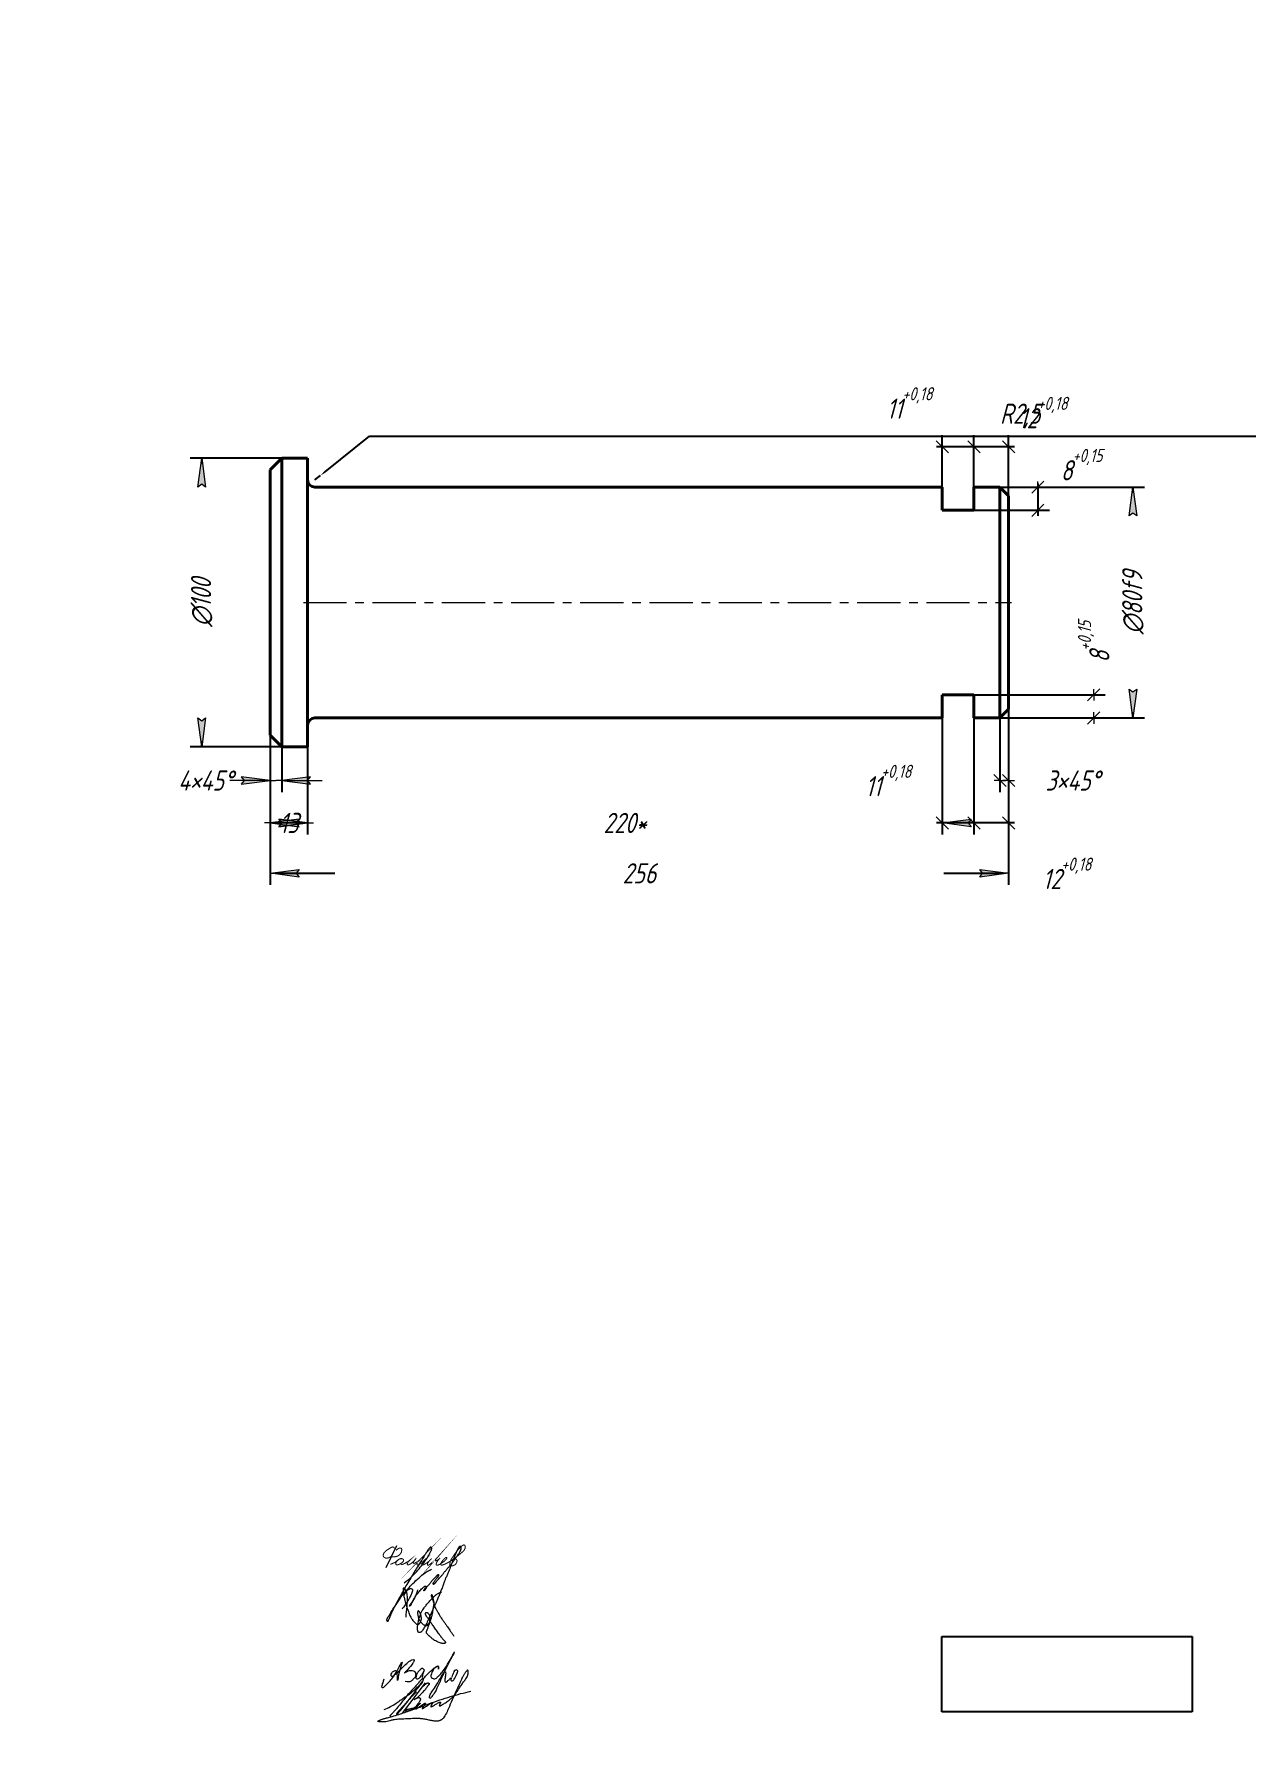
# Model space of a CAD drawing. Header units: millimetres. Extents: x 0 to 210, y 0 to 297.
import ezdxf

# ---------------------------------------------------------------- set-up
doc = ezdxf.new("R2010")
doc.units = ezdxf.units.MM
for name, pattern in [('K5LT32789', [0]), ('K5LT32790', [0]), ('K5LT32791', [0]), ('K5LT_AXLED', [12, 7.5, -1.5, 1.5, -1.5]), ('K5LT_BASIC', [0]), ('K5LT_THIN', [0])]:
    doc.linetypes.add(name, pattern=pattern)
doc.layers.add('Системный слой', color=7, linetype='Continuous')
doc.styles.add('KDIMTEXTSTYLE', font='GOST_AU.SHX', dxfattribs={"width": 0.96, "oblique": 15, "height": 5})
doc.dimstyles.new('KDIMSTYLE (0.50)', dxfattribs={"dimtxt": 5, "dimasz": 1, "dimexe": 2, "dimexo": 0.0625, "dimgap": 1, "dimtad": 1, "dimlfac": 2, "dimtxsty": 'KDIMTEXTSTYLE', "dimsah": 1, "dimcen": 0.09, "dimdle": 1, "dimadec": 0, "dimazin": 0, "dimtfac": 0.667, "dimtmove": 0, "dimatfit": 3, "dimfxl": 1, "dimtvp": 1, "dimtolj": 1, "dimtzin": 0, "dimarcsym": 0})
picture_1 = doc.add_image_def('image1.jpg', size_in_pixel=(394, 119))

msp = doc.modelspace()

# ---------------------------------------------------------------- blocks, each defined once
blk = doc.blocks.new('U0')
at = {"layer": 'Системный слой', "color": 150, "linetype": 'K5LT_BASIC', "lineweight": 40, "true_color": 0x0080ff}
for p, q in [((48.64166742621518, 178.5000000874084), (157.3916674262152, 178.5000000874084)), ((162.8916674262152, 178.5000000874084), (167.3916674262152, 178.5000000874084))]:
    blk.add_line(p, q, dxfattribs=at)
blk = doc.blocks.new('U1')
at = {"layer": 'Системный слой', "color": 150, "linetype": 'K5LT_BASIC', "lineweight": 40, "true_color": 0x0080ff}
for p, q in [((48.64166742621518, 218.5000000874084), (157.3916674262152, 218.5000000874084)), ((162.8916674262152, 218.5000000874084), (167.3916674262152, 218.5000000874084))]:
    blk.add_line(p, q, dxfattribs=at)
blk = doc.blocks.new('U2')
at = {"layer": 'Системный слой', "color": 150, "linetype": 'K5LT_BASIC', "lineweight": 40, "true_color": 0x0080ff}
for p, q in [((47.39166742621518, 198.5000000874084), (47.39166742621518, 223.5000000874084)), ((47.39166742621518, 173.5000000874084), (47.39166742621518, 198.5000000874084))]:
    blk.add_line(p, q, dxfattribs=at)
blk = doc.blocks.new('U3')
at = {"layer": 'Системный слой', "color": 150, "linetype": 'K5LT_BASIC', "lineweight": 40, "true_color": 0x0080ff}
for p, q in [((42.89166742621518, 198.5000000874084), (42.89166742621518, 223.5000000874084)), ((42.89166742621518, 173.5000000874084), (42.89166742621518, 198.5000000874084))]:
    blk.add_line(p, q, dxfattribs=at)
blk = doc.blocks.new('U4')
at = {"layer": 'Системный слой', "color": 150, "linetype": 'K5LT_BASIC', "lineweight": 40, "true_color": 0x0080ff}
for p, q in [((40.89166742621518, 198.5000000874084), (40.89166742621518, 221.5000000874084)), ((40.89166742621518, 175.5000000874084), (40.89166742621518, 198.5000000874084))]:
    blk.add_line(p, q, dxfattribs=at)
blk = doc.blocks.new('KDIMARROW_01')
at = {"layer": 'Системный слой'}
blk.add_hatch(color=0, dxfattribs=at).paths.add_polyline_path([(-5, -0.6582624912261956), (0, 0), (-5, 0.658262491226197), (-4.5, 5.51091059616309e-16)])
at = {"layer": 'Системный слой', "color": 0, "linetype": 'K5LT_THIN', "lineweight": 18}
for p, q in [((-4.5, 5.51091059616309e-16), (-5, 0.658262491226197)), ((-5, 0.658262491226197), (0, 0)), ((0, 0), (-5, -0.6582624912261956)), ((-5, -0.6582624912261956), (-4.5, 5.51091059616309e-16)), ((0, 0), (-1, 0))]:
    blk.add_line(p, q, dxfattribs=at)
blk = doc.blocks.new('KDIMARROW_02')
at = {"layer": 'Системный слой'}
blk.add_hatch(color=0, dxfattribs=at).paths.add_polyline_path([(4.5, -5.51091059616309e-16), (5, 0.6582624912261956), (0, 0), (5, -0.658262491226197)])
at = {"layer": 'Системный слой', "color": 0, "linetype": 'K5LT_THIN', "lineweight": 18}
for p, q in [((0, 0), (-1, 0)), ((5, 0.6582624912261956), (0, 0)), ((0, 0), (5, -0.658262491226197)), ((0, 0), (7, -8.572527594031472e-16)), ((4.5, -5.51091059616309e-16), (5, 0.6582624912261956)), ((5, -0.658262491226197), (4.5, -5.51091059616309e-16))]:
    blk.add_line(p, q, dxfattribs=at)
blk = doc.blocks.new('KDIMARROW_13')
at = {"layer": 'Системный слой', "color": 0, "linetype": 'K5LT_THIN', "lineweight": 18}
for p, q in [((-1.060500025749206, 1.060500025749207), (1.060500025749206, -1.060500025749207)), ((0, 0), (-1, 0)), ((0, 0), (1, -1.224646799147353e-16))]:
    blk.add_line(p, q, dxfattribs=at)
blk = doc.blocks.new('U6')
at = {"layer": 'Системный слой', "color": 5, "linetype": 'K5LT32789', "lineweight": 18, "true_color": 0x0000ff}
for points in [[(60.60742358754345, 11.8690277770086), (60.42452628057703, 11.36014325105683), (60.24329159062194, 10.85588470939959), (60.18503302288804, 10.54244346686963), (60.31993002011899, 10.4075464696389), (60.50726553849194, 10.4075464696389), (60.68356204907235, 10.58384298021909), (61.18839645960992, 11.08867739075666), (62.43269044630682, 12.33297137745379), (64.2150185337004, 15.83664786617354), (63.14358143287967, 13.21771744661581), (62.95478713933011, 10.87604989158879), (62.95478713933011, 13.03484318250278), (62.738019960705, 13.3837645459146), (62.22100544210156, 13.27210503865425), (61.86837383976257, 12.91947343631549), (61.74592001015566, 12.60217718864649), (61.86469136814225, 12.37886985154776), (62.18607713695241, 12.37886985154776), (62.95478713933011, 13.03484318250278), (64.00556939363645, 14.08562543680912), (64.73526992665842, 14.81532596983087), (65.55504069268949, 15.35402002314211), (65.90889012866586, 15.24829848486732), (65.81988035380658, 14.95038323368661), (65.61065381231623, 14.57367047258438), (64.92173457455777, 13.75779236619772), (64.3474967318893, 13.07772994666655), (63.95633738889586, 12.81323491027595), (64.72184132384695, 13.33085514550456), (65.33786526114585, 13.44405507467243), (65.73698540951358, 13.35644521761085), (66.008896972934, 13.1549279495928), (66.13170549866066, 12.82637784851275), (66.13170549866066, 12.43649208942387), (65.8904885064307, 12.07727707869483), (65.64793242145555, 11.83472099371923), (65.26876490876333, 11.45555348102724), (64.8509404945957, 11.36035344464952), (64.26762267812086, 11.4654911118337)], [(67.63740439536737, 13.45381100452985), (67.43866082701919, 13.75865010064243), (67.12637758621707, 13.75865010064243), (66.83197564268488, 13.46424815711023), (66.49859531201668, 13.13086782644203), (66.23207689008399, 12.6739869379542), (66.11850697667381, 12.07139694076116), (66.30296295759894, 11.88694095983649), (66.62717499118975, 11.96651033814558), (66.8258905638117, 12.1652259107673), (67.05822958998164, 12.44428037370815), (67.37831499764746, 12.93198205651268), (67.7270839528746, 13.62872710568607), (67.37831499764746, 12.93198205651268), (67.25730580885323, 12.37032142273145), (67.25730580885323, 12.04327770906437), (67.3391210016261, 11.9614625162915), (67.48840720101947, 12.01354115444863), (68.16689330866934, 12.77417337829482), (68.90779675123345, 13.44639000297528), (69.28176918762206, 13.7856926360453), (69.6830388002913, 14.05062651664187), (69.8667526130916, 14.16252541104953), (70.01463089203521, 14.16252541104953), (70.09080786231375, 13.95663494856652), (70.09080786231375, 13.72836470720225), (70.09080786231375, 13.48667126947797), (70.09080786231375, 13.95663494856652), (70.01463089203521, 14.16252541104953), (69.86675261309115, 14.17192155570686), (69.28176918762206, 13.7856926360453), (68.74200070536149, 12.7123472685694), (68.74200070536149, 12.2355406203051), (68.96165379498957, 12.01588753067702), (69.27120232957482, 11.93565275103632), (69.5848917748694, 11.93565275103632), (69.83793351049594, 12.18869448666263), (70.15812502336071, 12.50888599952808), (71.18880236752143, 13.5395633436888), (73.67109522444248, 18.15065105289685), (71.18880236752143, 13.5395633436888), (70.30728775184976, 11.33691630303795), (69.63060098113233, 9.911301617315786), (69.02003606254307, 8.954015771631049), (68.61949458920476, 8.477536091177427), (68.49515969443651, 8.58205530570197), (68.49515969443651, 8.98997639206712), (68.78151051547452, 9.502422531667918), (69.30356015339244, 10.19917341955241), (70.13420363537757, 11.57210541681937), (70.9765763103937, 13.00927253696707), (71.15916734044818, 13.19186356702156), (71.29621240193087, 13.17229171975376), (71.33596413969777, 12.94850560836042), (71.26538174643561, 12.46254386140438), (71.20904374952393, 12.07465518075585), (71.13301707834712, 11.69082976426924), (71.21187037330806, 11.40824783410883), (71.36954672226734, 11.32486520373894), (71.58971888889342, 11.54503737036455), (72.0049394664206, 11.87149115695095), (72.3780575342043, 12.24460922473466), (72.1399048567941, 11.7491117764778), (72.25145576848895, 11.63756086478318), (72.41898352698804, 11.56793073852558), (72.60502589346284, 11.63761575312199), (72.83977456341968, 11.87236442307861), (73.46550207937203, 13.17666491421804), (73.39109420506652, 13.44147380839743), (73.15388413962042, 13.50651120911746), (72.84689306626474, 13.43217858064398), (72.64689449820749, 13.04193666018935), (72.5027056159956, 12.59594088934753), (72.3780575342043, 12.21038746477305)]]:
    blk.add_open_spline(points, degree=3, dxfattribs=at)
blk = doc.blocks.new('U7')
at = {"layer": 'Системный слой', "color": 5, "linetype": 'K5LT32790', "lineweight": 18, "true_color": 0x0000ff}
blk.add_open_spline([(64.45995213132409, 22.65939117622898), (64.49283403548844, 23.84613650069693), (64.79131883187182, 25.18665243605315), (64.65351914301772, 26.60362013134008), (64.57916835832151, 26.87871827395114), (64.50596714900195, 27.06261183462155), (64.42372953286866, 27.22120811459448), (64.3341180423144, 27.362428720228), (64.24756462178965, 27.47961029022164), (64.17563077727499, 27.5666328077169), (64.12446101798179, 27.61961503381295), (64.09136058932012, 27.64814236149877), (64.07056383567698, 27.66320854430646), (64.05505019150843, 27.67249706995935), (64.04255600140033, 27.67843765905369), (64.03213578617175, 27.68210043217155), (64.02323228029894, 27.68410122049031), (64.01547314993974, 27.68482301297459), (64.00861620009647, 27.68450903156602), (64.00240377321694, 27.68330323792819), (63.99660522297796, 27.68123585644443), (63.99095140414778, 27.67823080884241), (63.98535055322287, 27.67414962767637), (63.97975556273292, 27.66880831964014), (63.97415887565211, 27.66199837771924), (63.96852135302419, 27.65338118867155), (63.9628173800516, 27.64248616901878), (63.95703605372654, 27.6286515294565), (63.95118308034552, 27.61091342959404), (63.94528285267864, 27.58777284334971), (63.93937640677422, 27.55659692045018), (63.93369090752327, 27.51302232277342), (63.92878359146943, 27.44909852494723), (63.92638056372022, 27.36108735969609), (63.92723917093821, 27.24943750009797), (63.93250291646649, 27.12335426579492), (63.94445151862914, 26.98541165512634), (63.96560599878643, 26.83096334792603), (64.00271844563605, 26.63759267505711), (64.06144952630535, 26.37652007633622), (64.13677202168907, 25.98545731246489), (64.24712676826283, 25.42922713400188), (64.43503337084775, 24.72714346526632), (64.7106591180613, 23.97317784288057), (64.97433163697855, 23.26557531551865), (65.22813242555486, 22.67363908329983), (65.48081716333587, 22.24367133455351), (65.7225679787968, 21.9338415822821), (65.9308755476024, 21.71755076416335), (66.08769177639061, 21.56548025257419), (66.20022693792424, 21.48339731359218), (66.27324405813096, 21.44587995150712), (66.32764856509317, 21.4260832160725), (66.3773983244426, 21.41448921768827), (66.42710832291863, 21.40849448717128), (66.4780278119103, 21.40767018034128), (66.52935353297681, 21.41224925575582), (66.57894362954227, 21.42209723122036), (66.6248602227551, 21.43656455813513), (66.66562392410873, 21.45460623044877), (66.70141262237524, 21.47548833036379), (66.7336596891725, 21.49971315866244), (66.76601243295846, 21.52983141159413), (66.80208412783117, 21.57071078663276), (66.84659972952483, 21.63160452593061), (66.90328588894118, 21.71920948403042), (66.96922632873776, 21.83298134157562), (67.02910728962621, 21.96210459836007), (67.07201247259928, 22.08954766586137), (67.09670873057786, 22.20905179816501), (67.1075019820077, 22.32827333159466), (67.10632135564396, 22.46417592610791), (67.08857805185772, 22.63248005102415), (67.04846929613649, 22.83983582255033), (66.98751481470453, 23.06395339684727), (66.91838087696254, 23.26809295903902), (66.85566725534756, 23.41834770373467), (66.79886564760403, 23.51462019519218), (66.75234862437497, 23.57876983705776), (66.71054890684405, 23.6289089825963), (66.67315528886814, 23.66810589908735), (66.64297556018101, 23.69425608340615), (66.62035965652916, 23.70971248948163), (66.60455590894031, 23.71812614451377), (66.59224151279085, 23.7230194046239), (66.58190717718577, 23.72578404813666), (66.57292076213895, 23.72703156560911), (66.56511051140552, 23.72709717536517), (66.55822974741528, 23.72626799389505), (66.55203606666436, 23.72472745704843), (66.54588971816844, 23.72238157799254), (66.53953736368834, 23.7190629892755), (66.53280776332605, 23.71449751763092), (66.5257225753981, 23.70848610690533), (66.51815540387219, 23.70063491292117), (66.50993962455601, 23.69034563590051), (66.50082561942958, 23.67664403548739), (66.49057860506394, 23.65811527445251), (66.47880339296108, 23.63231868847257), (66.46584738381438, 23.59729385996852), (66.4524032487464, 23.55198534968477), (66.440275816623, 23.49791394554464), (66.43182247208648, 23.43600038560797), (66.42873792930897, 23.36534812253259), (66.43321537242872, 23.27896363271807), (66.44994226325338, 23.16294917407592), (66.47956857710295, 22.996619601714), (66.51647155369318, 22.78302505377795), (66.57448872751792, 22.54474826451312), (66.65854300824805, 22.32310234688001), (66.76383456425441, 22.11833884472438), (66.88927783210664, 21.92339343172071), (67.03938320376659, 21.73237621086932), (67.20242498040835, 21.5628874750158), (67.35697125483313, 21.42724506240975), (67.49195694360031, 21.33436699788948), (67.60609208517911, 21.27576808576717), (67.70475426986634, 21.23797310163346), (67.79414137185616, 21.21416577966275), (67.8735928522038, 21.20227584577506), (67.94181699902488, 21.20007237657481), (67.99945231496527, 21.20499365935805), (68.04848472922784, 21.21512410353037), (68.09103065514564, 21.22930091200541), (68.12948943949887, 21.24741231964518), (68.16734141612592, 21.27041810643712), (68.20760057398634, 21.30078169367076), (68.25269808134176, 21.3423181377423), (68.30451065903544, 21.40006994254341), (68.36379859248832, 21.47931445015311), (68.42923872345268, 21.58102008985841), (68.49352345564564, 21.70303680377847), (68.54843392968662, 21.83858254797147), (68.58995810218364, 21.98276130761914), (68.61686159091853, 22.13542755712641), (68.6291288505483, 22.3006108376276), (68.62487740389129, 22.47669615517785), (68.60452902113725, 22.65383615581678), (68.56902146902674, 22.81609159388151), (68.522203246997, 22.95188603927127), (68.4713105873113, 23.0594663100118), (68.41986879313693, 23.14182874716383), (68.3692093489279, 23.20510935720156), (68.31876516804171, 23.25495638838939), (68.2659717409493, 23.29677536527785), (68.20952597958906, 23.33275522656268), (68.1501268120597, 23.36255664298281), (68.09211451031656, 23.38483814123882), (68.0401438496046, 23.39930529365378), (67.99708953727186, 23.40558759119889), (67.96201568813952, 23.40626500437898), (67.93201601290521, 23.40336604007254), (67.90405939459227, 23.39745012371097), (67.87706779026128, 23.38876406657144), (67.8514857872146, 23.37756065585765), (67.82867085032076, 23.36455337822181), (67.80973002693584, 23.3508171953338), (67.79485118926068, 23.33724922116815), (67.78351754405817, 23.32425359011464), (67.77519797260273, 23.31212406531873), (67.76910454222168, 23.30054756977083), (67.76456926733995, 23.28898535886893), (67.76105063682321, 23.27607795473548), (67.75875987366096, 23.26130420540395), (67.7580574689526, 23.2441930881055), (67.75935868677114, 23.22448523776396), (67.7632969988601, 23.20102530610686), (67.77094991027043, 23.17226584484402), (67.78438452288204, 23.13486077934604), (67.80721692367281, 23.08367229755677), (67.84276134438387, 23.01350441938158), (67.88975574697356, 22.92031913301994), (67.95018965820152, 22.81029581568183), (68.03306781406862, 22.6861017577867), (68.1518909319761, 22.54215815852805), (68.3249474688866, 22.33660905047813), (68.55021077330794, 22.01969029415849), (68.83664370942718, 21.56547265461941), (69.18186419754416, 21.0021956364366), (69.62962561608602, 20.40111076182504), (70.07788770658767, 19.81250860796231), (70.45343383516918, 19.2978218021307), (70.71633765724194, 18.91676596578989), (70.9298634168601, 18.71483731616573), (71.06908083018818, 18.59503184685028), (71.15238439121408, 18.50316639476969), (71.20379117736361, 18.42754955579076), (71.2349620813156, 18.36907299780782), (71.25578652677696, 18.31921266108478), (71.26787747671501, 18.27826654908674), (71.27333272373433, 18.24608486983917), (71.27451677734025, 18.22146495032123), (71.27312088940842, 18.20187098409966), (71.26993261123023, 18.1854859622745), (71.26534360258854, 18.17141190278275), (71.25950063357364, 18.15897629516198), (71.25231022981093, 18.14758516994871), (71.24345647450623, 18.136516588212), (71.23236660604432, 18.12531273662577), (71.2182704642823, 18.11370046822069), (71.20017250675365, 18.10154352887506), (71.1766008042177, 18.08875745334129), (71.14645852246026, 18.07585262126125), (71.1097788274122, 18.06383678806131), (71.06729362906283, 18.05375419810386), (71.01884189377081, 18.04688642317811), (70.96166192339201, 18.04433339005945), (70.89032755975116, 18.04818434587028), (70.79479591107072, 18.06244097962738), (70.6558641078819, 18.09139547686576), (70.45054741262193, 18.14706203426536), (70.1516583729511, 18.25325016024871), (69.791684850658, 18.41342251313509), (69.4139502500213, 18.59948161410668), (69.11420010365369, 18.79120739960061), (68.87641772831701, 18.98976281151303), (68.6592115063499, 19.18436247116827), (68.42675108715783, 19.3909657177845), (68.22378423858568, 19.57190128146001), (68.09880679075395, 19.71582691507476), (68.04050052452631, 19.80862912584749), (68.01273854330243, 19.86858976924535), (67.99623676048016, 19.92023523357128), (67.98618658821609, 19.96950536996431), (67.98119754347086, 20.01933955363475), (67.98125777696903, 20.06984510168738), (67.98644367177049, 20.12035520162695), (67.99763914320245, 20.17377390201167), (68.01590164213572, 20.23275600204127), (68.04614145035585, 20.30897509930915), (68.09246189194273, 20.41047842416472), (68.16190463411483, 20.56765886689098), (68.2528367418375, 20.78344415514849), (68.34544810977896, 21.06996515056781), (68.4500220199986, 21.38239551844825), (68.57775935335924, 21.72021702872192), (68.72572624654136, 22.12910971774264), (68.89233776049612, 22.6507575401512), (69.03855294409125, 23.24921037237496), (69.12611298831798, 23.80906572269552), (69.18204112216911, 24.2584125057534), (69.24648620502087, 24.61020322843601), (69.29991197213845, 24.89625955594855), (69.31032231802483, 25.12756868348563), (69.28936310220668, 25.31154447260869), (69.25282560886201, 25.48849044773479), (69.1995581012139, 25.6878590443574), (69.14969778309724, 25.89544274436778), (69.11272613614354, 26.0827671324304), (69.07569775445639, 26.22300145638829), (69.04599998767374, 26.32071281090074), (69.02305728153745, 26.38433451225004), (69.00369899666357, 26.42387192370788), (68.98879105690544, 26.44663531100574), (68.9774482564488, 26.46021119761534), (68.96755394040743, 26.46953942127752), (68.95841563308711, 26.4762186448377), (68.94972636942005, 26.48097326657674), (68.94128475475448, 26.48420980821399), (68.93293319769698, 26.48616450045907), (68.92469500170439, 26.48694949505321), (68.91654008380006, 26.48668571844101), (68.90835743790633, 26.48546626286057), (68.899629075737, 26.48326492993996), (68.88998892901061, 26.4798398594103), (68.87937592947283, 26.47489441096391), (68.86833016023373, 26.46838369515072), (68.8578086275091, 26.46068288029912), (68.84837916032264, 26.45219198003528), (68.84020567692126, 26.44306633676163), (68.83284497414623, 26.43280307710089), (68.82630444426145, 26.4210853354995), (68.82071352323665, 26.40760895909463), (68.81629974973414, 26.39227676627766), (68.81323206462294, 26.37456113700185), (68.81182090598072, 26.35362057593264), (68.8126465105516, 26.32804062171911), (68.81675478273867, 26.29605915566665), (68.82555443715542, 26.25625839707166), (68.84038019958935, 26.20716024171659), (68.86375120407759, 26.14576767031488), (68.89956421159498, 26.0692646647781), (68.94849428725168, 25.97345016913849), (68.99685749787871, 25.85213694009238), (69.04223172021541, 25.70637195044893), (69.09239377481704, 25.53269148473649), (69.16624450786408, 25.31210984318469), (69.26142008805807, 25.04577969626101), (69.3518239092901, 24.7435027758514), (69.42843130741615, 24.46278318046276), (69.52241717142267, 24.2148358659646), (69.6350660699406, 24.00318540565419), (69.76860080502702, 23.78762450546915), (69.92409741393347, 23.54573941345191), (70.10124993360246, 23.24014153168812), (70.33183326083163, 22.83483014499384), (70.63007517215472, 22.37158218016944), (70.97042648804604, 21.88454620797896), (71.3001508525361, 21.42397369305885), (71.89458636340801, 20.59090743323085), (72.36394261115761, 19.90070133102196), (72.72209407668852, 19.34999778812622)], degree=3, knots=[0, 0, 0, 0, 23.08892411003839, 25.90578379320913, 27.36849658095113, 28.57853477437289, 29.7218750749431, 30.81396087475684, 31.80518275617818, 32.5340116185717, 32.99290285232896, 33.22579348087665, 33.37704679038229, 33.48833048874886, 33.57455142486756, 33.64380518652092, 33.70122378259412, 33.75036659537633, 33.79386957008623, 33.83335544025108, 33.87214105272245, 33.91235496550996, 33.95658983186728, 34.00557035799107, 34.061357419905, 34.12646780763512, 34.20410929927907, 34.29854880647121, 34.4157438501339, 34.56455491175546, 34.75945876534566, 35.02822874118409, 35.41286378006095, 35.99717510029608, 36.72813949276635, 37.56894107973724, 38.43382537174505, 39.40133199336037, 40.578430721351, 42.23539782704537, 44.56960189155861, 48.26913254375512, 53.18771198246659, 58.58434017403594, 63.76404376679448, 67.77867569014562, 70.99814287695813, 73.36983390960212, 75.34981577454691, 76.79687388843904, 77.58132367445822, 78.02891375208497, 78.378086715233, 78.69680269722102, 79.01348919569972, 79.34337265075953, 79.67858665453129, 80.00682416916896, 80.31793205149701, 80.60647145028561, 80.86603481811044, 81.11641040457833, 81.38398339074794, 81.71835383148989, 82.1678102968112, 82.8393613365416, 83.73323474227259, 84.70542236921145, 85.58272421559701, 86.32439137188506, 87.05711592911308, 87.8907574961167, 88.94534148899339, 90.32114124951465, 91.96557055710285, 93.42636652596606, 94.48421544317516, 95.10102119904894, 95.58099742489627, 96.01314099800784, 96.36109308967781, 96.62600156797119, 96.78273890043828, 96.889142367443, 96.97113807639755, 97.038129668233, 97.09527188758723, 97.14590073358623, 97.18856061114779, 97.2287471840586, 97.26891537016509, 97.31531058982989, 97.36686141375753, 97.42565515127394, 97.49445365730666, 97.57714175019537, 97.6796234518885, 97.81191523042803, 97.98566281873885, 98.22679687241516, 98.53258681418663, 98.89778635319205, 99.29603614677359, 99.73782124223918, 100.2617239247368, 100.964229309618, 101.999780239612, 103.5254109190041, 105.1506671389526, 106.7245298989554, 108.093531563326, 109.5903133920281, 111.1953020837693, 112.7774834854757, 114.1263943636619, 115.159714159532, 115.933249703592, 116.5991051072816, 117.1966867350474, 117.716186105381, 118.1472776884506, 118.5120913932663, 118.8308284389657, 119.1120840017018, 119.3761473530127, 119.6502541760029, 119.9661844048676, 120.3484720487786, 120.8326110054183, 121.4625745633854, 122.257883948525, 123.1663167729581, 124.1218957718332, 125.0774414802364, 126.058759075695, 127.1107217357935, 128.2713802827618, 129.4555411470182, 130.5492798125666, 131.4722221457924, 132.2240763945491, 132.8428036707044, 133.3435270316868, 133.7861618193668, 134.2097331793344, 134.6419531666712, 135.07675082757, 135.4909341445828, 135.8405670411855, 136.1161996801323, 136.3290212946846, 136.5165823049759, 136.6970732021236, 136.8799095666845, 137.0632951286719, 137.2354651043024, 137.3861300135916, 137.5142614765161, 137.6235479569736, 137.7184450497249, 137.7976892899042, 137.8756507401737, 137.9579435297707, 138.0555159514176, 138.163779376122, 138.2880427438782, 138.436309489426, 138.6225163233996, 138.8620748680995, 139.2031278659684, 139.7043262486523, 140.3810974906251, 141.2189148674305, 142.1273174818552, 143.2595165690257, 144.8211407952124, 147.3177643775447, 150.7571101410823, 155.1951704424444, 160.0691713325595, 165.2244643996175, 169.4711417493419, 172.4214110687776, 174.0929247216289, 175.1382982941582, 175.9667476052343, 176.4795577137869, 176.9002722075947, 177.2447515993877, 177.5213496275962, 177.722930126645, 177.8737085289891, 177.9963222724827, 178.1014362024326, 178.1953143978301, 178.2815173063154, 178.3661181765914, 178.4549126387874, 178.5547545514223, 178.6700486309557, 178.8070744895659, 178.9752011110635, 179.1872344806044, 179.4394731118456, 179.7197270048918, 180.0295107225544, 180.3832688069577, 180.8234477103547, 181.4071105080071, 182.2468370647849, 183.5636180390767, 185.5124136486446, 188.3659008144822, 191.1693595490507, 193.6361941483106, 195.2159308876024, 197.1470862219489, 199.2692247613871, 201.224518318486, 202.3921757305919, 202.9354455009734, 203.335749427751, 203.6650385457113, 203.9804397921348, 204.3052698204951, 204.6306664143438, 204.9542103018015, 205.2842401760186, 205.68312192184, 206.1453122097258, 206.8668041367929, 207.8378621120557, 209.464316382984, 211.3873392381132, 213.6481330480264, 215.8281705148584, 218.3616311862739, 222.0463208053261, 226.400788772624, 230.2376141698672, 232.9871267002133, 235.1430689373578, 237.1452347941266, 238.6001234124407, 239.5943196481266, 240.7144690296747, 242.0868590309205, 243.5795128043555, 244.8370298052072, 245.7730677623126, 246.3794493830385, 246.8095402814596, 247.0775336538936, 247.2275167539396, 247.3339800160057, 247.4184700209773, 247.4895205515942, 247.5520115162512, 247.6092220325807, 247.6636060178384, 247.7171677520884, 247.7685920257453, 247.8207844363665, 247.8766770811286, 247.9421914551861, 248.0180825757098, 248.1024702365821, 248.1894206015074, 248.2694707678351, 248.3470721801384, 248.425636522534, 248.5128864112118, 248.6056793825818, 248.7068161418586, 248.8204129671911, 248.9522817326213, 249.1114892801304, 249.3139564207763, 249.5741553291382, 249.8978203062795, 250.3037087529917, 250.8417906157673, 251.5282721942539, 252.3812439797572, 253.3595934924577, 254.4759627763927, 255.8726873418201, 257.8510916368267, 259.9382727246121, 261.9636029003651, 263.4698826802768, 265.0464480200878, 266.5866947374772, 268.3669126827913, 270.599666274059, 273.4070816914232, 277.3730272345561, 281.2342012594908, 284.8823428619705, 288.313022516428, 301, 301, 301, 301], dxfattribs=at)
blk = doc.blocks.new('U8')
at = {"layer": 'Системный слой', "color": 5, "linetype": 'K5LT32790', "lineweight": 18, "true_color": 0x0000ff}
for points, knots in [([(64.14517344104041, 28.60875907685923), (65.02259672172721, 29.22332600209293), (66.12551345468529, 30.26501049783647), (67.32051874393318, 31.79382549050516), (68.053907826826, 32.75646623356178), (68.48803141761057, 33.57620748515077), (68.76694483227978, 34.06819866744857), (68.85789706074372, 34.32730352952152), (68.88602519480067, 34.46064802871999), (68.89749728720604, 34.54222371246536), (68.89799291654772, 34.59384298978298), (68.89371937925235, 34.62636763623894), (68.88785957886996, 34.64864859489225), (68.88084479474044, 34.66619613112724), (68.87278844221119, 34.68084183308699), (68.86365522293586, 34.69353305282246), (68.85318790262382, 34.7049314052758), (68.84090036873086, 34.71571548818682), (68.8263361822231, 34.72603498510799), (68.80929529950852, 34.7356366095199), (68.79011890833449, 34.74395979668023), (68.76956374557092, 34.75042304995881), (68.74871467038516, 34.75460238292683), (68.7286826622712, 34.75637850041502), (68.71020347875078, 34.7559525432039), (68.69328220348093, 34.75358121341193), (68.67730687364458, 34.74937529949446), (68.66128942841654, 34.74319873001835), (68.64439971000452, 34.73449388612349), (68.62572841372328, 34.72225832376338), (68.60402953196383, 34.70473503573274), (68.5766035047222, 34.67812849200342), (68.53767679085281, 34.63432182229789), (68.47316804077589, 34.55925440891596), (68.3633210905012, 34.42396198138718), (68.18777491742999, 34.18585740323383), (67.93863031229735, 33.79758139817628), (67.60544127505199, 33.21980951264712), (67.0773549988416, 32.40066576673033), (66.26509475891345, 31.1253625217478), (65.18678355359503, 29.34567088597512), (63.99701757257475, 27.30141828664259), (63.0117033423831, 25.51795992104579), (62.35754778310906, 24.28726809592453), (61.99710741003861, 23.57377517744388), (61.80194273988076, 23.13821394403706), (61.66450218521544, 22.80849271821992), (61.5515947827484, 22.52363680286382), (61.45525164342752, 22.27058197989132), (61.38435396403094, 22.07954914207497), (61.3433440490806, 21.96810355910984), (61.3189073673322, 21.91765609894392), (61.30678232258316, 21.89686900995039), (61.29767134904711, 21.88381509451588), (61.29013812576005, 21.87485967388753), (61.28360242211903, 21.86852204262695), (61.27776856752604, 21.86403476646208), (61.27244479237248, 21.86093167002551), (61.26749061642369, 21.85891399147491), (61.26279509356806, 21.85779025680452), (61.25826597630618, 21.85744465058852), (61.25382313214658, 21.85781907274529), (61.24948775570914, 21.85888045519911), (61.24531840516687, 21.86055731468528), (61.2413287433115, 21.8627614964411), (61.23732572262935, 21.86554742294797), (61.23300539788323, 21.86914324273087), (61.22806408038269, 21.87395742948817), (61.22219572485352, 21.88056668958151), (61.21505103071917, 21.88980808571822), (61.20608539188748, 21.90308205026739), (61.19477809124504, 21.92226949077227), (61.18075044218978, 21.94949763374703), (61.16512678074906, 21.98553944782523), (61.15057069348126, 22.02961812570337), (61.13974270888076, 22.07883811658976), (61.13401640167484, 22.13115117356236), (61.1339193098716, 22.18568788365681), (61.13992518124786, 22.24287579058503), (61.15264152516903, 22.30257751273237), (61.17284686460306, 22.36524601685656), (61.2024153568413, 22.43252164722199), (61.24903795757399, 22.5158130945097), (61.32970116055748, 22.64448826250893), (61.47698972266897, 22.88677559344288), (61.76730300954961, 23.34774103016096), (62.30227191600153, 24.19370452347997), (63.08713879521434, 25.39167450869323), (64.07921465217595, 26.83945369825645), (65.25158424337445, 28.11349335869554), (66.3877238334922, 29.19599815159322), (67.3096077332454, 30.02814799231695), (68.12827223367476, 30.58749592698027), (68.63178609566837, 30.82179720855132), (68.86808585268268, 30.93343843912672)], [0, 0, 0, 0, 8.550608616909479, 12.05498909731316, 15.54800864636031, 18.19112149729409, 19.49899547586825, 20.05820856276075, 20.38161509008001, 20.58967061819273, 20.71666537517187, 20.79367975743621, 20.85170144345296, 20.90072235485522, 20.94465307224176, 20.98524465825564, 21.02564223243174, 21.06834027274877, 21.11593940290885, 21.16833782892286, 21.22470724871314, 21.28305186546078, 21.34057559650208, 21.39466303008514, 21.44378103840279, 21.48828891869076, 21.53119048967674, 21.57580767080184, 21.62550805067395, 21.68308106465782, 21.75428657315771, 21.84854811100129, 21.98874998667692, 22.22341503732463, 22.64135142255019, 23.38396024610536, 24.59145537447172, 26.33319310262997, 28.72517486315826, 32.39414345489543, 38.44413720066752, 45.386804132957, 51.3366439952876, 54.75928160654442, 56.55021407149562, 57.73619828659556, 58.58106772181609, 59.41081735012408, 60.19037519759497, 60.74860237604653, 61.04454549420441, 61.13979306103076, 61.19713002219413, 61.23708949006024, 61.2671348063732, 61.29071298422787, 61.30986155532154, 61.32593719236645, 61.33991703943459, 61.35255107389896, 61.36445007752456, 61.37614187831995, 61.38811066680237, 61.40006167387295, 61.41202200248679, 61.42454207551994, 61.43906624348642, 61.45699012410813, 61.47974062644996, 61.50979512866817, 61.55047455772206, 61.60794197523685, 61.68805755052679, 61.79563498556981, 61.92221881037423, 62.05916765616627, 62.19849487994397, 62.34287054750136, 62.4951123545238, 62.65815684757621, 62.83085476293896, 63.02153046686268, 63.2457091914174, 63.59456840449479, 64.23786481718554, 65.5163435666815, 67.95744178744798, 72.25357323446096, 76.98975279678383, 81.9773654752493, 86.09099495459934, 89.56281137385866, 91.90558766368395, 94, 94, 94, 94]), ([(66.43079042103312, 27.37891013128765), (66.36059395802391, 26.94883763881197), (66.15069375614104, 26.4022330067551), (65.83002724310592, 25.73897657360723), (65.61077052068578, 25.38804430547586), (65.46004186731165, 25.1023444409465), (65.3694232071868, 24.92147566313227), (65.31560636541707, 24.81786254880316), (65.2769767571362, 24.75654045261049), (65.24281583388682, 24.71017005688842), (65.21029466619763, 24.67052366829481), (65.17721625792984, 24.63326195370686), (65.14372742264749, 24.59788849923305), (65.11323351511163, 24.56705972063091), (65.0900959539942, 24.54499879963319), (65.07506992007944, 24.53184902652467), (65.06640895869765, 24.52493544211072), (65.06090899093641, 24.52093992378619), (65.05686205710327, 24.51830277345496), (65.05362909843979, 24.51646843519509), (65.05090283835995, 24.51519841857365), (65.04853973467453, 24.51441864469442), (65.0464905395267, 24.51413283591913), (65.04468383398847, 24.51445412021852), (65.04333428174965, 24.51564152499273), (65.04270019723668, 24.51749856334428), (65.04258313458905, 24.51981650320064), (65.04286276792271, 24.52265532785444), (65.04351296366718, 24.52600141919848), (65.04452203791863, 24.5299064350456), (65.0459596517207, 24.53460484972689), (65.0480803666141, 24.54076986619012), (65.05140131703098, 24.5495741029616), (65.05690464007256, 24.56315591734452), (65.06503268419823, 24.58238106682765), (65.07543837970314, 24.60774199582127), (65.08747317323747, 24.63757361248091), (65.10182200766957, 24.67280457245991), (65.11940545338092, 24.7128130902436), (65.1441400138628, 24.75878506015769), (65.17759732927817, 24.80914627124699), (65.2223306138821, 24.86947046154947), (65.2831946923962, 24.94780995564568), (65.37111233895354, 25.06910465626063), (65.48715491755576, 25.24393474409212), (65.61838666550983, 25.46301325589533), (65.74478929402477, 25.69054943234644), (65.87515318649918, 25.92304169791376), (66.02787277850138, 26.17813537137309), (66.21797116734177, 26.44835798086174), (66.4224386591855, 26.68970944456456), (66.60001703170627, 26.89994044604819), (66.7885549379111, 27.12354011937171), (67.01110294812707, 27.38154027304213), (67.26823364132184, 27.63643516963262), (67.46500797204243, 27.82515590482896), (67.59070453097905, 27.924659478319), (67.65707477047313, 27.9640445734415), (67.70668332234091, 27.9885382989759), (67.75544284356313, 28.00843642699223), (67.80047093686535, 28.02260111916215), (67.83723643702963, 28.03028921627535), (67.86428513420476, 28.03295933503884), (67.88378300181735, 28.03276180074593), (67.89871363564778, 28.03092048567086), (67.9106535637505, 28.02797178670747), (67.92043705805504, 28.02418854829651), (67.9285790695853, 28.01971203222732), (67.93537451025891, 28.0146382154376), (67.94106911453862, 28.00898964146265), (67.94587912207813, 28.00269926485603), (67.95010649215847, 27.99550349150516), (67.95388533423291, 27.98701793060584), (67.95722463587693, 27.97675582236454), (67.96002384072558, 27.96412995310416), (67.96210003548181, 27.94817908913743), (67.96310712103214, 27.92704573476581), (67.9622604887888, 27.89765311863883), (67.95828029596608, 27.85708887720435), (67.95055782908919, 27.80572930701297), (67.94099032668039, 27.74695112912596), (67.92855957486366, 27.68778501464922), (67.91183777481895, 27.63311394513781), (67.89058798207277, 27.58434556116148), (67.8628405004924, 27.53652269506304), (67.82770586620684, 27.48588019411463), (67.78587508613505, 27.4324726320165), (67.74513077404511, 27.38154970489038), (67.70737723063219, 27.3392780724877), (67.6754025393761, 27.30725927603461), (67.64645677057156, 27.28032022899274), (67.61901025322477, 27.25606935297267), (67.59232374578113, 27.23373463198837), (67.57014467020275, 27.2165029557913), (67.55410926547262, 27.20524376501422), (67.54404018517533, 27.19893253667877), (67.53738358412119, 27.19524457197954), (67.53253356044598, 27.19292496394704), (67.5288039389115, 27.19144748472618), (67.52581249777523, 27.19053713892103), (67.5232952676194, 27.19004480518439), (67.52110886552856, 27.18992129372592), (67.51919132487109, 27.19018511708421), (67.51755478751699, 27.19090114882167), (67.51629267280754, 27.19212534887757), (67.51547925344579, 27.19378825681972), (67.5150434501864, 27.19579966263487), (67.51493214755175, 27.19815233817403), (67.51512066223876, 27.20085788326324), (67.51561111084283, 27.20399021871677), (67.51645337012889, 27.20771657618971), (67.5177659429151, 27.21231827600693), (67.51974642080148, 27.21817657759411), (67.52271664810706, 27.22586541644412), (67.52729269559023, 27.23647417084445), (67.53456836122899, 27.25178337122586), (67.5451620395018, 27.2722130686823), (67.55836049911062, 27.29595383222571), (67.57219645168055, 27.3195793161963), (67.58579936087386, 27.34184748787337), (67.60095317469205, 27.36598270503478), (67.62117398951757, 27.39833260762177), (67.6478192206667, 27.44641384956859), (67.68118756572683, 27.5089064291956), (67.72646316338258, 27.57973407139949), (67.78675839411729, 27.65325694908691), (67.8701916063613, 27.7373377032919), (67.98125027481599, 27.83327863596904), (68.11925313777586, 27.95043129878465), (68.24841468621965, 28.08747916012626), (68.3702555944371, 28.23344417500201), (68.48331745990897, 28.37153052960903), (68.60849936067991, 28.51768075701156), (68.73801787566465, 28.67165245497912), (68.8668851389187, 28.84093035706562), (68.99925996860561, 29.01233089980369), (69.16550174577101, 29.18772112391568), (69.35299004041345, 29.36024175401477), (69.53292698939681, 29.52816900149421), (69.66113885172759, 29.66382093478526), (69.74946347072417, 29.7634598527118), (69.81040711149258, 29.83196306668188), (69.86298271759343, 29.89032555986628), (69.90720450910983, 29.93868881091586), (69.94343668915481, 29.97457160898315), (69.97013962902527, 29.99713939846472), (69.98815758652798, 30.00970010140773), (70.00063362555007, 30.01675265756379), (70.01028654776401, 30.02098972396405), (70.01822152638051, 30.02346652584552), (70.02496076408927, 30.02469367356346), (70.03082313628461, 30.02496578681306), (70.03602461335238, 30.02445856699219), (70.04071981559589, 30.02327107858244), (70.04487662169636, 30.02150836972262), (70.0485524736634, 30.01928288251978), (70.05182666589208, 30.016672485138), (70.05502166359163, 30.01347041511823), (70.05827203450731, 30.00945162798823), (70.06165177795602, 30.0043079058926), (70.06512723646217, 29.99779049453642), (70.06869226781517, 29.98946602059075), (70.07231302669841, 29.97868759678195), (70.0758864079856, 29.96446888083202), (70.07906266262894, 29.94575768065337), (70.08106585624235, 29.92289713946278), (70.08119414536698, 29.89763247641267), (70.07901795358744, 29.87236954945664), (70.07443965440207, 29.84768087121168), (70.06724838432486, 29.82273290347698), (70.05646922320712, 29.79584421426344), (70.04030711276137, 29.76498991378222), (70.01442971174954, 29.72539888090412), (69.97099461973694, 29.66783545880034), (69.9063297987196, 29.58234271895961), (69.81668925492984, 29.46843434255058), (69.70962733705069, 29.33151219972709), (69.60816493043292, 29.17461774067269), (69.51061479256278, 29.01955605731112), (69.40593376974284, 28.89880927204561), (69.32825728953556, 28.79427545707134), (69.2699900729021, 28.71121143227529), (69.21624846198218, 28.64945075692916), (69.17034429915039, 28.60541943709271), (69.14013498602078, 28.57020066166208), (69.12324227115569, 28.54343586915437), (69.11392085408825, 28.52295134779141), (69.10843102211409, 28.50529191808826), (69.10536821837316, 28.48881910963897), (69.10416093364263, 28.47262828672072), (69.10452808934652, 28.45589500044164), (69.1065663068592, 28.43871174880658), (69.11023952016497, 28.42222879256863), (69.11509337569767, 28.40783710088417), (69.12049127576127, 28.39619754941523), (69.12600080176715, 28.38711697791067), (69.1314361629539, 28.38010287413508), (69.13681733735548, 28.37462157143395), (69.14233874735346, 28.37024449189315), (69.14828185795086, 28.36663544044475), (69.15488618871264, 28.36368719404712), (69.16229712326897, 28.36144611572357), (69.17062476204826, 28.36000265781107), (69.18006512659629, 28.35947118590391), (69.1909418690661, 28.36003335448621), (69.20372646439382, 28.36198874273376), (69.21916459917607, 28.3658398518352), (69.2386217022392, 28.37251673328868), (69.26416908370352, 28.3836728660149), (69.29750401637564, 28.40133807241759), (69.33837355569217, 28.42638182258051), (69.3855853906585, 28.4581162304182), (69.43681859185513, 28.4969798464376), (69.49242592534229, 28.54550311923654), (69.55567096009459, 28.61030172844337), (69.63431465740616, 28.70589209802719), (69.74326964927475, 28.85138246953434), (69.90185990369794, 29.06010175962697), (70.12990752091157, 29.31462756120769), (70.42507040595133, 29.62572497322097), (70.74327552616394, 29.99661584484184), (71.08734367748498, 30.41927883044727), (71.42636520389813, 30.83377271874346), (71.77716875232177, 31.23138134924366), (72.12368799955784, 31.62648064614032), (72.47232034414931, 32.0568456973501), (72.79558264509099, 32.52835079165064), (73.11552203837762, 32.9915331361909), (73.43178989126166, 33.41220888894983), (73.67794062008177, 33.78218294752216), (73.85211895856487, 34.05042779907174), (73.93521326712955, 34.23625373442096), (73.96936451930681, 34.36032903278809), (73.98883765795388, 34.46001018503998), (74.00211780225023, 34.53921694729243), (74.01173364263339, 34.59722347866128), (74.01674141109193, 34.64313212099219), (74.01753331543621, 34.68369723714594), (74.01364749565819, 34.71986664268363), (74.0065951694847, 34.749562487752), (73.99736811770534, 34.7748763553806), (73.98585854050789, 34.79842466705199), (73.97222602507857, 34.82029265224404), (73.95707325534359, 34.83965090364271), (73.94142926178786, 34.85564389148303), (73.9260881315251, 34.86813874665395), (73.91143013406698, 34.87749814831434), (73.89750531951331, 34.88425261849929), (73.88394785969463, 34.88891437654766), (73.87016640659017, 34.89189053495855), (73.85537681104604, 34.89338294999848), (73.83906956939195, 34.89321963567724), (73.82081772396278, 34.89106085732382), (73.80019318107789, 34.886418671668), (73.77647572876101, 34.8785278745095), (73.74879752640886, 34.86623853149027), (73.71700903229005, 34.84835886315332), (73.68259152401079, 34.82464939092327), (73.64692330493888, 34.7952604006496), (73.61068697942876, 34.75939393927516), (73.5718770201026, 34.7129985285882), (73.53389499511691, 34.6577237618408), (73.49074149713756, 34.58481682444554), (73.43726538645963, 34.48795054966044), (73.3519775432621, 34.33804571658661), (73.23537719424503, 34.11889251467503), (73.1104019124793, 33.82713770097845), (72.98345972537295, 33.49046064629377), (72.85276222194155, 33.14376002428142), (72.7005211235407, 32.78000284749183), (72.52959636074202, 32.38406812023024), (72.36479538049635, 31.94704637912096), (72.20310502239188, 31.48492949845482), (72.03177924338759, 31.00147566163943), (71.83210731440438, 30.47868997923476), (71.57575351770011, 29.92060265819336), (71.31467842877107, 29.38217891630305), (71.12727762924881, 28.90186347502541), (71.00843378824705, 28.57329028871251), (70.9406722004821, 28.38352235165988), (70.89836068637676, 28.26519537626839), (70.84308647324174, 28.11119340331302), (70.7441129747195, 27.83967510285359), (70.58959706314779, 27.44280690912822), (70.3815432840184, 26.94371301688111), (70.1545835428471, 26.36948781526465), (69.8954149086871, 25.68914206345821), (69.55326260936427, 24.9156480780496), (69.10781648476764, 24.03201997381316), (68.66787682071511, 23.06455912137031), (68.25158097765366, 22.08776665934934), (67.86508188581998, 21.25418176166355), (67.49647432825765, 20.70144735101351), (67.32379038037192, 20.34878630376917), (67.21176816559085, 20.18797627767853), (67.13955202002109, 20.11426948169211), (67.08604244963868, 20.07196460299465), (67.03380365745346, 20.03938053958885), (66.97900542275312, 20.01270918381223), (66.92029638079765, 19.99139558674952), (66.85881595147856, 19.97606591587837), (66.79779019794427, 19.96729903260328), (66.74228972859913, 19.96442508728066), (66.69677050209003, 19.96702515721213), (66.662357052147, 19.97316988990221), (66.63686565137897, 19.98094250617717), (66.61720553658307, 19.98957482530804), (66.60108536936428, 19.99906436730933), (66.58710002504068, 20.00980465665603), (66.57404565415203, 20.02244957211926), (66.56127972307371, 20.03787068962933), (66.54847433299057, 20.05718013065834), (66.53532930999728, 20.08209931673557), (66.52146345131229, 20.11568335818461), (66.50606276371144, 20.16421089039736), (66.48856102344399, 20.23600867552122), (66.46404313505349, 20.33760453172695), (66.43416087116628, 20.46212514694642), (66.41012990362225, 20.5970219442676), (66.4029395819154, 20.73007742278045), (66.41245354297024, 20.87069313740184), (66.43736784415427, 21.03611559837171), (66.47818009683334, 21.24444861815576), (66.52463293362092, 21.52390263811671), (66.58276380659089, 21.88247329401051), (66.67553006025133, 22.29201533941634), (66.80149282974475, 22.6661851190988), (66.90765877658265, 22.97118450754888), (66.98921545847219, 23.21644412140895), (67.07302378522405, 23.4434819404469), (67.18473303524951, 23.67917584388695), (67.34981995704021, 23.94385712933743), (67.60746180887038, 24.29551290279798), (67.96641482715127, 24.76764159874656), (68.46289566853814, 25.32884002136271), (68.9747897246885, 25.89128451792536), (69.45096177305716, 26.35809354883443), (69.81182714733787, 26.65580849194001), (70.08738592777645, 26.81626891930395), (70.33827463093355, 26.92136149701369), (70.51607555544759, 26.97881887332076), (70.62440413190457, 27.01372675405665)], [0, 0, 0, 0, 9.05012872705892, 12.27523955615502, 15.45899986464831, 17.73483988954849, 19.05741326790075, 19.7108414674711, 20.18625624796493, 20.5782552686495, 20.92015558141624, 21.26322820190859, 21.62482865825904, 21.94340184840314, 22.17414311605756, 22.29628959118215, 22.36275980440909, 22.40689436236537, 22.4390567453203, 22.46419391743622, 22.48492183865863, 22.50216622969817, 22.51626151636768, 22.52813273998885, 22.53944741467791, 22.5522415096399, 22.56817047852566, 22.58805267039454, 22.61198677781667, 22.63974096856495, 22.67274404928946, 22.71519234590006, 22.77668725643035, 22.87041018465875, 23.02304422812403, 23.21520040999722, 23.44630770354593, 23.6988530852062, 24.01440602227395, 24.36406655485286, 24.79380696920886, 25.28351990132807, 25.94162552114996, 26.87792467942779, 28.42996457524314, 30.34865718411363, 32.24077333289403, 33.89839883521643, 35.94836723450208, 38.48558270273472, 40.82530402486174, 42.59187029456275, 44.26724396181142, 46.97004676078387, 49.7480096312128, 51.86374390765778, 52.70147057395712, 53.10491050118355, 53.48302850596736, 53.86297235156056, 54.21017827344965, 54.47316286510871, 54.65060737536394, 54.78015129451817, 54.88201528901642, 54.96597005374313, 55.03789173846411, 55.10177399278683, 55.16057658349273, 55.21548886919894, 55.26973314979212, 55.32649975842308, 55.39043673965826, 55.46450655651031, 55.55284803126975, 55.66175245880736, 55.80204478182547, 55.99689564905083, 56.27898183702862, 56.6577708048305, 57.08785207877154, 57.53005859936763, 57.92699945641592, 58.28653955085408, 58.64516112727835, 59.08688676787481, 59.58041217879209, 60.07014470780373, 60.45680762318491, 60.77032110529868, 61.02050180294312, 61.28743407698452, 61.53971113159886, 61.7514654557824, 61.87728760431949, 61.95117424896657, 62.00101868558919, 62.03708294951244, 62.06404711067225, 62.08522161978857, 62.10269089977169, 62.11781590588129, 62.13103482606565, 62.14301086537011, 62.15470842207601, 62.16718779938194, 62.18133260377456, 62.19768838804892, 62.21651047582708, 62.23822244567693, 62.26423617504585, 62.29672551983947, 62.33871119230131, 62.39411227923593, 62.46984758680305, 62.58138620225105, 62.75014357523848, 62.95323414059891, 63.15197524181549, 63.32530154156674, 63.50142438325815, 63.75069795927278, 64.12670280789305, 64.65573207369606, 65.23926817019948, 65.88865201598246, 66.64993334951879, 67.72476750786576, 68.97093417500743, 70.45053253842603, 71.67377078741448, 72.96567384588595, 74.1997340619661, 75.71660845934763, 77.19149050583474, 78.66939798406948, 80.26360153468625, 82.25999454740558, 84.02270038045882, 85.43108792216803, 86.18003115295346, 86.82002040469867, 87.35735353778296, 87.8303388665853, 88.19668246149355, 88.42781375051858, 88.56388518222633, 88.65750948544428, 88.7284507566438, 88.78495725216258, 88.83175897969517, 88.87197622634159, 88.90786180013019, 88.94116407268966, 88.9733329337326, 89.0023634587493, 89.03113883856201, 89.0611291635479, 89.09720439826435, 89.13954440989755, 89.19023909041896, 89.25218224785506, 89.32958155541064, 89.42887405502107, 89.55988928673129, 89.72789317996417, 89.91043182872136, 90.08993016749905, 90.25982101457522, 90.43717571041851, 90.63451247886547, 90.86741053725858, 91.1677569895262, 91.62701426685199, 92.38208765223597, 93.41996633197857, 94.6724539230234, 96.0309145764726, 97.34437741350916, 98.51233320135161, 99.38253328273036, 100.0801461935074, 100.6427610992905, 101.0985233420443, 101.4165677639696, 101.6144519997649, 101.7614105848416, 101.8881309191481, 102.0020412559431, 102.1126415582708, 102.228684820584, 102.3531615957218, 102.475541815624, 102.5827981262551, 102.6716198956193, 102.7445525371063, 102.805472551343, 102.8576433943024, 102.9055376228328, 102.9531372109006, 103.003347830315, 103.0570770661989, 103.1153795993567, 103.1804985535898, 103.2553155788729, 103.3437868339896, 103.4517993114647, 103.5891588213478, 103.7754729001166, 104.0368792940556, 104.3810715980856, 104.7820315610841, 105.2315653256866, 105.7311852371977, 106.3311134668966, 107.1316613086741, 108.3295162024274, 110.1501944576099, 112.6368770089815, 115.5016706819846, 119.1609639243044, 122.8986311830983, 126.9529614641391, 130.409085851725, 134.0371742423348, 137.9942750420576, 142.0359458618766, 146.0410272841487, 149.822244934, 153.0854334391033, 155.3859964358748, 156.523495266855, 157.3449610534504, 158.0844729286764, 158.6564077758827, 159.032405044117, 159.3195525896096, 159.6259297156317, 159.8825850348252, 160.0817570271792, 160.2656543207297, 160.4475605853473, 160.6314395822952, 160.8060205271579, 160.9629927969825, 161.1004705553291, 161.2207920624985, 161.3275594533166, 161.4248565281142, 161.5212763884442, 161.6231531254575, 161.7365036311971, 161.8632119976283, 162.0085677928639, 162.1798886219923, 162.3875142480697, 162.6438456500754, 162.9450066208917, 163.2643583573538, 163.61350022819, 164.0147720610479, 164.5332062289935, 165.0206178827491, 165.7940642485327, 166.8577939471838, 168.6440101278764, 171.0067375262292, 173.5173666217644, 176.2046187581104, 178.7899131151936, 181.8007294698925, 185.2640526564619, 188.5988322029536, 192.0867565083241, 196.0399807451853, 200.3514407904697, 204.9831202778389, 208.6067960262308, 211.1740857928719, 212.324149333518, 212.8401519156242, 213.8141591804749, 215.7616497486333, 218.9115165399334, 222.7603159190186, 227.1212833222791, 231.8830713747282, 238.0542570919298, 244.8790787961007, 252.6709923865059, 260.3723270141881, 267.2067683096124, 271.9104723604818, 274.2948250566257, 275.4424314622102, 276.0074310177879, 276.4564925667717, 276.8725366650021, 277.298483268373, 277.7345383026035, 278.1823487294254, 278.6272356581845, 279.0278106070721, 279.3479157869561, 279.5828460028205, 279.7605391796398, 279.9065420304664, 280.032940598534, 280.1525772399198, 280.2761794426715, 280.4139889783416, 280.5723544798611, 280.7621016772766, 281.0049842294069, 281.3347006558124, 281.830666104134, 282.5570331697736, 283.5307030461261, 284.521091298472, 285.4299663944341, 286.3230754239653, 287.4773404942414, 288.9422162208973, 290.7830067797826, 293.4282292188776, 296.5745695881209, 299.5863310309695, 301.7179183440625, 303.3596126842459, 305.0164137637091, 306.7997510215591, 308.8273268261249, 311.5602812320362, 315.9559263312703, 321.2845959131998, 327.2905780970613, 331.9291654806121, 335.2943715999311, 337.0765402962691, 338.608553885945, 341, 341, 341, 341]), ([(64.12547494081485, 26.49423648667371), (64.3045770411855, 26.76519858771823), (64.50921353167763, 27.11740743949102), (64.84140225947834, 27.41310063412814), (64.96568435897444, 27.4983392571057), (65.0638892722439, 27.55246185081538), (65.1403639547604, 27.58524105089182), (65.19837674111005, 27.60174887391375), (65.24289121429314, 27.60847847620303), (65.27896148602741, 27.60947779823081), (65.31035103472385, 27.6066194965787), (65.33920419835255, 27.60050388812365), (65.36730377119801, 27.59120699376481), (65.39549589775032, 27.57850419305194), (65.42359420390568, 27.56214472483228), (65.45053406610288, 27.54242492319466), (65.47509506401747, 27.52009041038755), (65.49628698327643, 27.49615819105466), (65.51371611144128, 27.47149656263858), (65.5276001330954, 27.44611186257512), (65.53863074754514, 27.41915714134163), (65.54735614244788, 27.38903715514178), (65.55362837851379, 27.35402867260339), (65.5568351941543, 27.31170501567445), (65.55566943584182, 27.25859901627823), (65.54776017195132, 27.18897398325473), (65.53048512354866, 27.09582713813055), (65.4985715786035, 26.96964338676631), (65.43851474092304, 26.79526769387522), (65.32631525832272, 26.53667036401353), (65.14893557584918, 26.15420676493383), (64.90091474263528, 25.68154351782781), (64.60408008724784, 25.21082597138226), (64.31187383483933, 24.80368746819394), (64.03258044352998, 24.41077116383408), (63.84741249730854, 24.14945861089885), (63.74489991664103, 24.00474239562837)], [0, 0, 0, 0, 6.031326711805664, 7.224988356314289, 8.103691365475113, 8.779791160169411, 9.271523189246412, 9.62061493281614, 9.879084816649868, 10.0922323249949, 10.27851055553696, 10.45374867179695, 10.63011067106745, 10.81839359798904, 11.01782931148539, 11.22320082439538, 11.42737411646699, 11.62332177715271, 11.80622667181389, 11.97807653243036, 12.1509544438802, 12.33746838925695, 12.55008708642841, 12.79977093381808, 13.11189234375645, 13.51938577668283, 14.07889547329571, 14.84210710901935, 15.89584896235619, 17.4450776018355, 19.99089296003002, 23.60108786322042, 27.19029875053633, 30.1472191862028, 32.75904809202703, 36, 36, 36, 36])]:
    blk.add_open_spline(points, degree=3, knots=knots, dxfattribs=at)
blk = doc.blocks.new('U9')
at = {"layer": 'Системный слой', "color": 5, "linetype": 'K5LT32790', "lineweight": 18, "true_color": 0x0000ff}
blk.add_line((67.76333425244896, 11.2341881688254), (63.76250708679714, 5.988564226726993), dxfattribs=at)
for points, knots in [([(67.00421695587187, 10.23888302293929), (67.1864779479775, 10.46941862835692), (67.44433420877675, 10.75560581794232), (67.81527641382384, 11.01232904884986), (67.9896922724733, 11.11789194916824), (68.11089909630216, 11.19185684991308), (68.18911437996378, 11.22338884487957), (68.23310507353956, 11.23400121636845), (68.26511126007149, 11.23747029134572), (68.29236346478838, 11.23701216402006), (68.31680217777996, 11.23358096074853), (68.33943373046505, 11.22761029267022), (68.36081581278616, 11.21932797565515), (68.38137501514241, 11.20889518449499), (68.40038384529915, 11.19672893042483), (68.41675401901644, 11.18369662011381), (68.42969737973745, 11.17093037864768), (68.43920663875333, 11.15928404143077), (68.44617182407508, 11.14856467671225), (68.45146602847213, 11.13813192879857), (68.45577946926387, 11.1266332052264), (68.45886427949627, 11.1138006457592), (68.46039032271592, 11.09954375222415), (68.46010989799875, 11.08411283078388), (68.45777613576168, 11.06710845504054), (68.45295868383705, 11.04797709292498), (68.44493907770773, 11.02589308741042), (68.4324592844883, 10.99946732131869), (68.41311170184493, 10.96611385349601), (68.38225049733121, 10.9211499234581), (68.33329206121341, 10.85871605351534), (68.26352007420628, 10.77471424680087), (68.17851933029426, 10.66425681567901), (68.0793922106845, 10.52707808615165), (67.96465058031022, 10.35848073591032), (67.82087528287214, 10.15146198574112), (67.6157301892634, 9.904883242198338), (67.36989772630642, 9.644255801304922), (67.11476844809368, 9.3862525817581), (66.90936021114538, 9.175520330104888), (66.74077930888944, 9.000914584498133), (66.61853331025378, 8.867580240876265), (66.51449328746361, 8.75887972642883), (66.43215108198541, 8.686589618121474), (66.36235138401497, 8.632679416658988), (66.29832020025805, 8.5876157840855), (66.22782214724856, 8.541755823696093), (66.14755090490263, 8.493157510487691), (66.06260320615178, 8.444387055080227), (65.98905592850491, 8.4041359168896), (65.93627313246174, 8.376519502809884), (65.9039561635264, 8.360308916737523), (65.88376514025077, 8.350582178760106), (65.86978138321234, 8.344136383852998), (65.85967604362526, 8.339715670200889), (65.85226076615623, 8.336673324164934), (65.84678875838887, 8.334611848486162), (65.84276898091622, 8.333259554768489), (65.83982651293746, 8.33243276001238), (65.83772164165072, 8.331983585348524), (65.83619809664395, 8.331826479657792), (65.83515310955903, 8.331878015432295), (65.83432302482112, 8.332201202380276), (65.83408325092734, 8.333017572781074), (65.83444301779326, 8.33389487292007), (65.8350802770048, 8.334935499473062), (65.83617219948957, 8.336234573910957), (65.83769090831294, 8.337807107535895), (65.8396794727783, 8.3396485205445), (65.842098891327, 8.34173663547827), (65.84504674454757, 8.344152086108721), (65.84873147921309, 8.347052089665027), (65.85348666277042, 8.350668345789614), (65.8597232028954, 8.35527152913906), (65.86802022896785, 8.361235386166726), (65.87932638007777, 8.369171041672786), (65.89508760322832, 8.379994609047259), (65.91822999850473, 8.395569753856563), (65.95426691073516, 8.419356181202403), (66.00647530318571, 8.453174330139547), (66.0754260758427, 8.496985399515694), (66.1557590889326, 8.545256932967305), (66.2444161785931, 8.592534991914903), (66.33700447399298, 8.632237419007566), (66.42958494789212, 8.660423472977556), (66.5172935378194, 8.677272976120122), (66.59609588896052, 8.686248871400636), (66.66479871287908, 8.68833080469662), (66.7198536389954, 8.683888152460355), (66.76146142315196, 8.675208861626317), (66.79191967934986, 8.664796687299514), (66.81536425496432, 8.653427730110735), (66.83426195373517, 8.641230109867564), (66.85001578954103, 8.628120923726755), (66.8638236023898, 8.613501169632656), (66.87661431208329, 8.596594612765927), (66.88875318000095, 8.576458820785462), (66.90015517381818, 8.55226413821103), (66.91045865625966, 8.523202847321187), (66.91900234647102, 8.488697352158994), (66.92475177396801, 8.449502028028832), (66.92690231592616, 8.407044550980032), (66.92483649235504, 8.362551397114402), (66.91783871186402, 8.315212400647312), (66.90459605813197, 8.263241871380131), (66.88261982302475, 8.20371856305971), (66.84747164977995, 8.131930561592213), (66.7891563204459, 8.03640959707539), (66.69482508391394, 7.902236020158881), (66.56205269801359, 7.700730042183721), (66.39086783250269, 7.444062685177499), (66.18377179221551, 7.173204469163949), (65.96955779876447, 6.948932221319211), (65.77271782187944, 6.787688858869871), (65.59795533897369, 6.676871891095089), (65.41036917800324, 6.587411771524302), (65.19482080655638, 6.505654125513814), (64.9668522360443, 6.426789853954602), (64.7819024207775, 6.349431297179905), (64.65087672468513, 6.317232420797183), (64.57361039066114, 6.311371128003515), (64.52230658543732, 6.313797798527133), (64.47866266176294, 6.320700000642006), (64.434719540005, 6.332373013457101), (64.38857147969208, 6.349021887763371), (64.34218657030618, 6.369906030830094), (64.30325011861868, 6.390474854603809), (64.27387273512187, 6.407814528760383), (64.25245662061894, 6.421523243600433), (64.23331249264601, 6.434894428981551), (64.21505763149736, 6.44924178753709), (64.199039447693, 6.464301814089396), (64.18727903375253, 6.478540511658053), (64.17984703954465, 6.49134269569609), (64.1760270530786, 6.503090698841362), (64.17541113714714, 6.514067764585803), (64.17778246129507, 6.52443226120684), (64.18304588247014, 6.534340992613892), (64.19133934268456, 6.544035082087163), (64.20313052249077, 6.553773506494252), (64.21920505640679, 6.563771582943815), (64.24066499767372, 6.574207438434684), (64.26898710720258, 6.585250433525999), (64.30614752202581, 6.597097659472666), (64.35483786714786, 6.610022782143716), (64.41883848835181, 6.624457129390606), (64.50370577629548, 6.64114718204317), (64.61815780684861, 6.661501731451409), (64.777039054098, 6.688441527586434), (65.00032663240273, 6.727456457193711), (65.29529736504281, 6.786744510840464), (65.63153176915404, 6.874156217126171), (65.9535076430189, 6.989879323099586), (66.21251239887675, 7.118673149378566), (66.40530901095593, 7.245908932961498), (66.54858244169674, 7.356999092773464), (66.65690409818734, 7.451028940401812), (66.7333844654309, 7.523119927333056), (66.78528042037448, 7.575156170124529), (66.82013309864061, 7.611835562660332), (66.84450073022157, 7.638576733728001), (66.86191603449862, 7.658452092882072), (66.87448442299848, 7.673367755118846), (66.88357181716009, 7.684609186661959), (66.89010225289707, 7.693070375497967), (66.89474380206053, 7.699424720446387), (66.89795664716911, 7.704135352763529), (66.9001248659934, 7.707620523315796), (66.90146648747128, 7.710091801661662), (66.90225978178904, 7.711889274125923), (66.90256047402221, 7.713048831280815), (66.90259828357642, 7.713972239254957), (66.90199670266207, 7.714457392395531), (66.90114737855544, 7.714316917040179), (66.90007767839717, 7.713933730469449), (66.89842305325709, 7.713004089078282), (66.89598978961004, 7.711375149509678), (66.892375910564, 7.708607961410763), (66.88735257268314, 7.704438993092623), (66.88053556425456, 7.698430917433967), (66.87151688185992, 7.690133797289974), (66.85967108432561, 7.678862204543151), (66.84418932636896, 7.663728086304587), (66.82394184967808, 7.643481603113372), (66.79729971115586, 7.616310016670667), (66.76169711489632, 7.579339782819289), (66.71242892721824, 7.52727713154971), (66.64136229091497, 7.450768995356185), (66.53859567504134, 7.337628759166734), (66.41428523932649, 7.196551105023815), (66.2917590093096, 7.051177613388319), (66.20258909522994, 6.938844546123761), (66.14889297321037, 6.865304278274294), (66.12063653155684, 6.823333846386419), (66.10282313758472, 6.794237790334961), (66.09122711018887, 6.772868300926319), (66.08383123090329, 6.756823972162721), (66.07942036635092, 6.74465047249609), (66.07713829004098, 6.735158961727194), (66.07655440281968, 6.72746399630924), (66.07770956704047, 6.720800796168447), (66.08125002657181, 6.715423617856487), (66.0871548043869, 6.712152230901467), (66.09486763664091, 6.710902382951502), (66.10483889754249, 6.711447175552422), (66.11779120292846, 6.714085798642969), (66.13458907334888, 6.719329877312731), (66.15630880526084, 6.727936562837641), (66.18434582857157, 6.74091451377106), (66.22058793264756, 6.759653904860187), (66.26771352978864, 6.786123714431568), (66.32980706017321, 6.823309496721805), (66.41393127282987, 6.87630736259328), (66.53282219452927, 6.954303690406135), (66.7120179085012, 7.075589688626252), (66.94460442921098, 7.23611115702343), (67.19902876229929, 7.410460023236652), (67.40705587144447, 7.54790308575329), (67.54822314770041, 7.634392495982439), (67.62858852228563, 7.679460500238037), (67.68095576398999, 7.705891234713732), (67.71863822399708, 7.722410682552692), (67.74646042063121, 7.732354266403291), (67.76722037229088, 7.737665240236566), (67.78279420301801, 7.739585447019778), (67.79451302929631, 7.738893955217605), (67.8033415979374, 7.735920741922911), (67.80959152193368, 7.730617052262829), (67.813179931133, 7.723194196424657), (67.8142405203459, 7.714399598437723), (67.81337689254231, 7.704555316128818), (67.81093021343663, 7.693778191973166), (67.80686522551441, 7.681215921726476), (67.80070576187093, 7.665899650301327), (67.79163872386364, 7.646560654552815), (67.77866970201372, 7.621924897069078), (67.76029046069455, 7.590033989409932), (67.73396202499232, 7.547555862637608), (67.69499734048846, 7.48831934859939), (67.63435845319562, 7.400474672655747), (67.55203345286469, 7.2853020009305), (67.4598120706649, 7.156960486061763), (67.38275881061628, 7.046519490585609), (67.33141010823812, 6.967646155982521), (67.30282251898035, 6.919602666243719), (67.28609623033486, 6.888357389036884), (67.27560684880149, 6.86593637910741), (67.26907529508213, 6.84916949303593), (67.26528352003862, 6.836380171778586), (67.26343080947214, 6.826346449425245), (67.26310289654208, 6.818049626735302), (67.26432276126769, 6.810694697979358), (67.26771129924549, 6.804165061409861), (67.27376380341997, 6.799377292639662), (67.28206274164455, 6.796821419645568), (67.29265208970668, 6.796298657038761), (67.30624039242122, 6.797951934113854), (67.32369829630096, 6.802245787553062), (67.34612581159189, 6.809902410620936), (67.37493171014222, 6.821921055502088), (67.41201897958405, 6.83968017620461), (67.46007915927242, 6.865138918280337), (67.52321281218263, 6.901262394801876), (67.60850282404745, 6.953100293451968), (67.72877817490696, 7.029789827033454), (67.90960661229083, 7.14941046649605), (68.14419810198451, 7.308194944034796), (68.40099612815511, 7.480610984028459), (68.61178466490158, 7.616231178208665), (68.75551477705933, 7.700872891044156), (68.83790047588998, 7.744534427773232), (68.89178354820986, 7.769675602213766), (68.93076694603288, 7.784951139090282), (68.95973876449575, 7.793667679421873), (68.98154227171399, 7.797742757657176), (68.99807366358364, 7.798370126007484), (69.01067327725441, 7.796250621077007), (69.0201899235794, 7.7916001364583), (69.02683984928349, 7.784452926686328), (69.03066783956645, 7.775020434082791), (69.03187250367746, 7.763260577639045), (69.03050852965721, 7.749661655007884), (69.02696376452805, 7.734675315630881), (69.02168497130613, 7.71878279116342), (69.01442052655234, 7.700548312279039), (69.00421041031969, 7.678028237119378), (68.98923623522076, 7.648165126108069), (68.96670064867233, 7.606716205974209), (68.93124676787711, 7.545540487288719), (68.8827959550609, 7.465513686880428), (68.82867759776327, 7.376202359541338), (68.78410792472864, 7.298869573184362), (68.75532059046789, 7.24308753594326), (68.73994116890147, 7.208640776456406), (68.73143550205948, 7.185902962255085), (68.72669791167716, 7.169814132186076), (68.72423877437741, 7.158026023854092), (68.72312297592562, 7.148741161154447), (68.72296504636581, 7.139623459746218), (68.72429766551859, 7.12994376267298), (68.72822347354675, 7.120507095567945), (68.73505930137397, 7.11294956935123), (68.74431499297891, 7.10781929704396), (68.75606621611378, 7.104892711780366), (68.77085136396109, 7.104151319510066), (68.78950438661475, 7.105901164404628), (68.81311291753009, 7.110725518438841), (68.84309643754371, 7.119497386513189), (68.88137702967659, 7.133457837053271), (68.93070091738362, 7.154404616491576), (68.9953222101379, 7.185107294191283), (69.08285139025197, 7.230427280334339), (69.20661070463059, 7.298969298061849), (69.39367772378894, 7.407938183803054), (69.62936914542452, 7.549391474715293), (69.87973857285074, 7.696605895735644), (70.07138937282964, 7.802022489667166), (70.19615709364628, 7.861251449458877), (70.26309110653297, 7.888496345933305), (70.3099129453196, 7.903958678558496), (70.34451166927893, 7.912216817359564), (70.37064978490487, 7.91551556312973), (70.39064286798948, 7.915173380222114), (70.40604452316832, 7.911950037015828), (70.41785522222001, 7.906172405547608), (70.4265454632186, 7.897929541742911), (70.43229423162389, 7.887301881236937), (70.43506220471245, 7.875053545757424), (70.43543032224632, 7.862048376770957), (70.43408257317147, 7.848984666115513), (70.4313334701887, 7.834950123988989), (70.42693024714193, 7.818503755644684), (70.42004059488677, 7.797693631715589), (70.40943920335265, 7.770318259025913), (70.39294626557519, 7.732607752461291), (70.36637110107752, 7.677329218425058), (70.32938160390229, 7.605304110789604), (70.28782360769908, 7.525045633465169), (70.25385207872803, 7.455425367913307), (70.23252581110303, 7.405027047249092), (70.22165230838182, 7.373854812630185), (70.21591472912367, 7.352658040264288), (70.21276648892815, 7.335832473269221), (70.21137871567369, 7.32049720061687), (70.21185676561647, 7.306523791788408), (70.2143348594886, 7.294162426722977), (70.2185421806965, 7.28391536448342), (70.22435862981952, 7.275468423757701), (70.23176312571043, 7.268611994364477), (70.24084242093052, 7.263215864215368), (70.2518183674717, 7.259233107611891), (70.26506186033698, 7.256726263026536), (70.28109512171461, 7.255889947996621), (70.30060499141071, 7.257067351825214), (70.32448049022192, 7.260773997712846), (70.35388246331316, 7.267741405829412), (70.39036097911612, 7.27899500906895), (70.43605828962286, 7.295993187775963), (70.49409165060293, 7.320891444375917), (70.56938790080899, 7.357113784116819), (70.67100734710887, 7.410914714512757), (70.81417506471958, 7.49337661303079), (71.02477663441614, 7.624319994770218), (71.29412046036698, 7.804242128671518), (71.60091450061289, 8.021001759617576), (71.89061451583696, 8.238943455904206), (72.15583337279675, 8.454018496652424), (72.3930388992181, 8.662974342809065), (72.6206875777237, 8.884408728535305), (72.84621271910835, 9.130691195440505), (73.09121717912235, 9.437497627646422), (73.35415909262174, 9.820964233884439), (73.6564783573992, 10.29339219269778), (74.01649685180139, 10.82786181015527), (74.40408397357892, 11.38927410153829), (74.76219053351583, 11.87912101433309), (75.00942646747974, 12.22954192042076), (75.11683272560249, 12.46647952294816), (75.1650260459373, 12.61609391521657), (75.19508346680693, 12.75071666447482), (75.21361230643124, 12.88079176165124), (75.22313512151693, 13.00865053442377), (75.22427506107142, 13.1242177942917), (75.21845607602843, 13.21544985741011), (75.20929818848329, 13.27801864719592), (75.19992615657789, 13.31845253649792), (75.19099652195776, 13.34612297490983), (75.18234828152909, 13.36635178604845), (75.1739527532438, 13.38150680167908), (75.16577558952925, 13.39297141961262), (75.15776528845124, 13.40163938436379), (75.15011319736023, 13.40789882833323), (75.14304134753463, 13.41217111555821), (75.13652267240282, 13.41501410615709), (75.12973282357525, 13.41701913198099), (75.12185610163438, 13.41826016117025), (75.11264391738764, 13.41838994316802), (75.10223380067153, 13.41709689153433), (75.09065834262044, 13.41416248809188), (75.0776100261074, 13.40925578988438), (75.06269951480347, 13.40189674469482), (75.04541834713866, 13.39140193338042), (75.02507379143192, 13.37678835172304), (75.00066232830166, 13.35658919075402), (74.97058696141467, 13.32844918276058), (74.93184315115248, 13.28799181437299), (74.87946767874094, 13.22745333145687), (74.8049792609955, 13.13281926475648), (74.70809782551335, 12.99886442087805), (74.58911177260605, 12.82611936019046), (74.46160316833102, 12.6279498555659), (74.32822161293048, 12.4020577598989), (74.18882423947498, 12.13986229498326), (74.02382086532437, 11.78781359515816), (73.80549951927101, 11.26931860458708), (73.43526938109342, 10.47085410575787), (72.88641109733494, 9.322483751247802), (72.25628013972637, 7.937911046973255), (71.7526742203275, 6.593109588585577), (71.2917702537538, 5.694730951722676), (70.97904845458875, 5.218911832302894), (70.8001793544898, 5.013927557571634), (70.67117049609233, 4.90021335902648), (70.55647903015957, 4.820533557049572), (70.4299178997705, 4.751625831275447), (70.28241236437391, 4.692316277902279), (70.10910843362792, 4.645468374788749), (69.90693585932998, 4.61460575870845), (69.66205236276194, 4.603270410987676), (69.34873570126815, 4.619187056641607), (68.91534484766142, 4.679247352504746), (68.36202992166552, 4.795045486586361), (67.71786676157906, 4.943210076707629), (67.05106612409037, 5.047079394035592), (66.32453322158216, 5.079436549919222), (65.4258326145179, 5.044039310763054), (64.35109169385493, 4.982269088834215), (63.24538276434072, 4.949577554214812), (62.34397447218299, 4.857216607761785), (61.69005303910154, 4.682727324212379), (61.19212249659671, 4.547756275436456), (60.7730261881099, 4.479866285916302), (60.42603664436905, 4.461632873284913), (60.15381977865985, 4.469100382700873), (59.93825198696089, 4.488729870255298), (59.78613648733079, 4.508484435709903), (59.69762079486628, 4.525299803608874), (59.65172853368409, 4.537579253786276), (59.62763256455838, 4.545722865341901), (59.61157267696518, 4.552394815598774), (59.60005654888147, 4.558238256995907), (59.59160201636945, 4.563487893559255), (59.58534591677522, 4.568283795680458), (59.58072991650403, 4.572727229621222), (59.57737584188914, 4.576901099420041), (59.57506839767058, 4.580799890435088), (59.57357073844906, 4.584521429717455), (59.57272216235714, 4.588187346675653), (59.57244601717497, 4.592144062159178), (59.57285284149071, 4.596454659613443), (59.57406995513401, 4.601159824397456), (59.57618393268075, 4.606218163204318), (59.5793553077105, 4.611738961163979), (59.58381690561822, 4.617849559682696), (59.5898918937699, 4.624702633477483), (59.59802383456719, 4.63248776668209), (59.60882772668475, 4.641451268487259), (59.62318119596256, 4.651931209533899), (59.64240395709641, 4.664427162631938), (59.66867380682635, 4.679765697034583), (59.70554278105823, 4.699222475278276), (59.7598811051443, 4.72527993929387), (59.84324792856074, 4.761767559199797), (59.96200721947201, 4.809864379896482), (60.11386497245877, 4.869076050302652), (60.28469226401222, 4.931456357281633), (60.46686212288472, 4.992899070983611), (60.66136900182227, 5.052529412359348), (60.86722142653997, 5.109176473331814), (61.12143446998181, 5.173348759294328), (61.50688948719807, 5.272276016556276), (62.21755444783236, 5.472167092230819), (63.48782332912702, 5.864528366743031), (65.65486141531898, 6.614339241447766), (68.60885990378365, 7.694810269406418), (72.07257333370008, 8.910552583976624), (74.48986681902109, 9.536437343315555), (75.68838506834454, 9.803806820943265)], [0, 0, 0, 0, 6.158308451631027, 7.924943589911926, 9.397218996441604, 10.42177203860786, 10.87824390953494, 11.15119680005243, 11.36381008522443, 11.54855081752856, 11.71872347359571, 11.87771252639816, 12.0360273769276, 12.19654390277968, 12.35816352168096, 12.50628558550429, 12.63249334381393, 12.73692809783779, 12.81952102541942, 12.89881166538122, 12.98077058514812, 13.07523029279821, 13.1735557720126, 13.27926762826736, 13.39660766866209, 13.53106444664905, 13.69032579325809, 13.8862880877592, 14.14032073774235, 14.4943756215889, 15.02375846668973, 15.79580427683647, 16.77392692611366, 17.93219962596614, 19.32825648710058, 21.03100156400531, 23.19123905353877, 26.01507964323534, 28.50835914575455, 30.76494871546933, 32.15838079163274, 33.57363996695879, 34.54207640421419, 35.29628491686714, 35.85871072561559, 36.38236339803864, 36.9302789790103, 37.6139526262067, 38.34085335595801, 38.97475805493621, 39.3639404279015, 39.58427559164328, 39.72943146851028, 39.83174144787093, 39.90568311636347, 39.95964254414487, 39.99905609004946, 40.02768044734315, 40.04822213545113, 40.06269438144633, 40.07277543976858, 40.07976738947593, 40.08496148075378, 40.08979321064553, 40.09577985976518, 40.10408759216862, 40.11549179816374, 40.13092958808571, 40.14982157439366, 40.17198438798267, 40.19765606737394, 40.22935846310218, 40.26986377130668, 40.32235177125294, 40.39115788909604, 40.48315083504847, 40.61068464937244, 40.79026009587103, 41.0654361948716, 41.51200397359077, 42.08870924952473, 42.77062855366935, 43.46795129373783, 44.18449091347289, 44.86989195830308, 45.48362607113942, 46.04627455352691, 46.52414537769602, 46.9159118828663, 47.19627499390083, 47.40916963156855, 47.58620671026878, 47.73884641375908, 47.87753110059774, 48.01301570543313, 48.15772764351012, 48.31924034663788, 48.50292947103772, 48.71510771654639, 48.96182994963201, 49.24377387506822, 49.54072947052339, 49.84780000392131, 50.17210226460941, 50.53795797120888, 50.96528078501205, 51.49428762289417, 52.2038403496906, 53.29885712176417, 54.917421026911, 57.24073915331589, 59.73876900188103, 62.02238037250915, 63.69830329409711, 65.03779114564787, 66.33162543907, 68.02956035563234, 69.84718971869626, 71.3687160240268, 72.20635393782908, 72.64958883722024, 72.98178814308022, 73.27604339064575, 73.57047224589077, 73.92944625683067, 74.29900243283514, 74.63125998487497, 74.84818419341319, 75.01086706596077, 75.16196522120755, 75.33546062017024, 75.49506039761542, 75.62000911338805, 75.71966101329615, 75.80231612246013, 75.87554155309395, 75.94638563926229, 76.02153292342742, 76.10751286633892, 76.21105006355641, 76.33956183785718, 76.50177550653336, 76.70848886640975, 76.97358463090201, 77.3155225518161, 77.75973990611708, 78.34286370868055, 79.12083456870785, 80.18624972299158, 81.70672073339087, 83.85229224969298, 86.4652194238232, 88.95165852254642, 90.97866554918615, 92.48759438991397, 93.76585018043507, 94.76065386398334, 95.48057409456779, 95.95931333825406, 96.29454559114606, 96.5366593275673, 96.71446405735401, 96.84611212968719, 96.94380894537365, 97.01612978229082, 97.06928783537155, 97.107887192577, 97.13539981721952, 97.15448628102342, 97.16723129831894, 97.17536344382972, 97.18057170972158, 97.18474315780519, 97.1897760789971, 97.19732926116126, 97.209121958124, 97.22865309449668, 97.25899669853901, 97.30361713316667, 97.36520775854204, 97.44846889856636, 97.55951371317315, 97.70646227345615, 97.90041450261872, 98.1571874904912, 98.5008012074635, 98.9717788146102, 99.65340729882672, 100.6804840170869, 102.1622103807055, 103.5781836894699, 104.6485432921709, 105.1552362873462, 105.4785208981604, 105.7044282859047, 105.8671084759058, 105.9857781979729, 106.0728496151727, 106.1370408868574, 106.1888921135824, 106.2332019226654, 106.275598413296, 106.3186195408367, 106.3700331848483, 106.4368823508149, 106.5260799225614, 106.6452890042944, 106.8037865150642, 107.013420090715, 107.2899462640982, 107.6552432580365, 108.1415064974641, 108.8005923138565, 109.7305492536489, 111.1095051250971, 113.3172862576886, 115.6295888435045, 117.5477682746242, 118.5210594989939, 119.084698332452, 119.4706271183321, 119.7450564761, 119.9430418542858, 120.0867161149192, 120.191551213107, 120.2693495712101, 120.3300247607543, 120.38267199284, 120.4359622457369, 120.498120601436, 120.5653872392399, 120.6413137910799, 120.7284117381023, 120.840736144424, 120.9856912566141, 121.1740770707517, 121.4217224594571, 121.7538734074528, 122.21713170457, 122.9016133231946, 123.9818716267412, 125.1722250015758, 126.2006074800568, 126.7925598015971, 127.1363565923457, 127.3672671146378, 127.5320619109966, 127.6527726348753, 127.7425368737231, 127.8101348540873, 127.8652366589388, 127.9151334559963, 127.964260268883, 128.0150055503973, 128.0719025510687, 128.1427187993415, 128.2349544226883, 128.3566686591102, 128.5173968070048, 128.7291636586371, 129.0078553784685, 129.375447594559, 129.8642007179588, 130.5259776940283, 131.4586540300853, 132.8416036877334, 135.0516267123081, 137.3717785964408, 139.2982429003827, 140.2826319965002, 140.8526344079293, 141.2438925932899, 141.5231762640404, 141.7259047599428, 141.8745604187363, 141.9850235474135, 142.069601855574, 142.1387775877044, 142.2021702382584, 142.2688845425889, 142.3475847914996, 142.446693420243, 142.5528566116632, 142.6683855481673, 142.796018932543, 142.9624068861051, 143.1843768994329, 143.4932161176218, 143.947083292555, 144.6601866580205, 145.4459627817968, 146.1269926973666, 146.5228981241527, 146.7556739855129, 146.914043269453, 147.0292771256736, 147.1054588145388, 147.1650514405324, 147.2242977239267, 147.2954007379226, 147.367417227889, 147.4342069786285, 147.5041478565189, 147.5851423471809, 147.6849430171299, 147.8117900886817, 147.9752452035578, 148.1872095124678, 148.4633347537017, 148.8253332958596, 149.3054058082994, 149.9564099129342, 150.8824958627323, 152.2582178960281, 154.4752463438994, 156.6203180567304, 158.3212514549761, 159.0384326466488, 159.5020542601493, 159.8288563692979, 160.0667749211322, 160.2434679256876, 160.3774303809832, 160.4823733745513, 160.5694405791532, 160.6484309578484, 160.7284148298588, 160.8180300072034, 160.9080843113019, 160.9987556917809, 161.0917329151335, 161.2063245173303, 161.3539311710698, 161.5490932659476, 161.8189063475939, 162.2128818903691, 162.8291988982081, 163.5089521362847, 164.0995916738993, 164.4457094827929, 164.6506044392155, 164.7882545016362, 164.9036612584038, 165.0075763906964, 165.1090007534261, 165.1944619765717, 165.2693798121463, 165.3386608642383, 165.406871881082, 165.4784081929324, 165.5576872073628, 165.6493900544916, 165.758763074454, 165.89199180375, 166.0566801346846, 166.2625056762664, 166.5221894156181, 166.853055428535, 167.2797872254918, 167.8399143050715, 168.5967424080876, 169.6794281430441, 171.2880316257758, 173.7723907960726, 176.4397108492526, 179.127961293718, 181.3385375101811, 183.5657810285527, 185.724367689355, 187.9646753036266, 190.5321923669691, 193.9132969728718, 197.6642248158647, 202.240399142951, 207.3659766492918, 211.891603760443, 214.950287641649, 216.2607278992489, 217.3075290472567, 218.226173410317, 219.1365340556022, 220.0480619797089, 220.9005463859677, 221.5468710306615, 221.9541999850234, 222.2191163126978, 222.4123384451649, 222.5603715564987, 222.6776475339144, 222.7732982850973, 222.8536322640956, 222.9232920082836, 222.9789726617936, 223.0254728610272, 223.0714186509585, 223.1264105221907, 223.1913354940395, 223.2630923123347, 223.3447594805388, 223.4400369802598, 223.5535583071315, 223.6913554805635, 223.8616098481949, 224.0759848291426, 224.3522979038801, 224.7208909496696, 225.244768291655, 226.0226514605384, 227.2340242044696, 228.6949778854463, 230.4007214064322, 232.1519745652035, 234.1693417978152, 236.5968912434871, 240.2649116527236, 245.9117453297835, 254.9648497385319, 266.8357942907814, 277.6589472275122, 284.8855586417396, 287.8827306077703, 289.5143006944629, 290.547995250881, 291.4641768804163, 292.4247457146867, 293.5492129475765, 294.7750064686292, 296.1639079901046, 297.8099989543829, 299.8836994550961, 302.7035674332253, 306.9338276158887, 311.6791252134433, 316.5017592924046, 320.9966313126761, 326.8365373000363, 335.2669629743323, 343.4655942809235, 349.9570263538762, 354.0906602755043, 357.5797064825697, 360.7212751976944, 362.9322411773512, 364.8238481135569, 366.4003643430399, 367.4489789316463, 368.0247248774484, 368.2793227473545, 368.4400123402961, 368.5553000023151, 368.6420373387278, 368.7092912204335, 368.7627472170973, 368.8062871599494, 368.8427209271261, 368.874182125351, 368.9005144536731, 368.9261132609867, 368.952466891581, 368.9829218658484, 369.0160931018287, 369.0535336384513, 369.0970237464741, 369.1486956607257, 369.2112005836754, 369.2879471183451, 369.3834669205623, 369.5040225970119, 369.6587225702833, 369.8618524530209, 370.1388019364629, 370.5286897135688, 371.1195225220252, 372.0380781625467, 373.2030743675821, 374.5217425087629, 375.8338777014248, 377.215726000635, 378.7678477115139, 380.2900336541565, 382.6885967970961, 387.0745982791847, 395.6979372303272, 410.4374987074752, 434.9309196829533, 461.3669670461556, 487, 487, 487, 487]), ([(60.6792155919988, 6.630266943232385), (61.38469796817839, 6.935183073097079), (62.34134675036643, 7.421005415068777), (63.40877173092036, 8.191207754174258), (64.01546081233386, 8.630448908825116), (64.60279410803122, 9.004329486257433), (65.22310424166272, 9.430146899547566), (65.88659486732132, 9.988300412343534), (66.52517940603099, 10.57763301279155), (66.9926890849859, 11.0829161612036), (67.25931965853744, 11.42466088594236), (67.37358729505598, 11.61196522549457), (67.4299946259402, 11.70701542913989), (67.45553734254082, 11.76106415163125), (67.46565555729472, 11.79344626610501), (67.4694173622741, 11.81473167571752), (67.47024315999346, 11.83121222457325), (67.46919335503009, 11.8451126987068), (67.46674846327295, 11.85705985564348), (67.46326247682197, 11.86748938133022), (67.45895094186398, 11.87678695496717), (67.45350099825276, 11.88589159988342), (67.44657784749012, 11.89521847813913), (67.43783627462318, 11.90480979383514), (67.42741330264943, 11.91414973490444), (67.41568147757795, 11.92266680588514), (67.40335641399366, 11.92977142494229), (67.39122251569592, 11.93513499356973), (67.37959863481848, 11.93883962781607), (67.36814645358407, 11.94112139181985), (67.35613291995588, 11.94216980978442), (67.34310008326389, 11.94185253760847), (67.3287126508705, 11.93989911393359), (67.31257159820001, 11.93592434493499), (67.29369024548276, 11.9291816523295), (67.27053917513052, 11.91830379580236), (67.24039632409568, 11.90073939533195), (67.19941091482798, 11.87286620489002), (67.14141203867138, 11.83049990989198), (67.06287843155218, 11.76531346916991), (66.9580451736519, 11.66381699782741), (66.82971840505678, 11.51983763438565), (66.6640275616698, 11.31784067914694), (66.43841622043016, 11.03649554323218), (66.10495191559988, 10.6637732136447), (65.65210025587777, 10.18376612570617), (65.0794464936161, 9.544748543072643), (64.40299684213397, 8.757968865420054), (63.65281627516464, 7.85648769951834), (62.98773187515786, 6.999652371340716), (62.40169489689896, 6.320584726663839), (61.96321263481485, 5.861944471126805), (61.7302469049053, 5.58941363932118), (61.63429456987404, 5.477430008049652)], [0, 0, 0, 0, 6.997069293733517, 9.684035892131874, 11.95835168808931, 13.80195616759352, 16.01059000972248, 18.79187494711518, 21.67089818951615, 23.899271004847, 25.04782880511859, 25.59801480007349, 25.89272743874922, 26.0522211457947, 26.13976349150369, 26.20023784213866, 26.24817984173711, 26.28935384721266, 26.32659819030393, 26.35872389354346, 26.38905370309989, 26.41958716579591, 26.45499143670598, 26.4944453411599, 26.5373249012192, 26.58196297057526, 26.6259590027766, 26.66636620021094, 26.70229528731172, 26.73661623904807, 26.77229333193262, 26.81166536344402, 26.85485288401905, 26.90399336705159, 26.96247402529292, 27.03677583316354, 27.13613881910833, 27.27919276789358, 27.48704673619021, 27.78877381044079, 28.20588305272142, 28.81186837445584, 29.54044218578364, 30.58023125254245, 32.08909489417771, 34.08301050231794, 36.57842379304046, 39.88609108155286, 43.51293736486852, 47.23517056071469, 49.74252901664459, 51.65975224326316, 53, 53, 53, 53]), ([(66.27184105410942, 9.650872423035509), (65.77936805472012, 9.23337326324534), (65.14659568454971, 8.513361672930188), (64.33876576999245, 7.644510514934979), (63.83995721354319, 7.102932582197894), (63.47602486338923, 6.676489613052723), (63.19376948133623, 6.390033737048412), (63.01416860745923, 6.203799418536647), (62.91561569308982, 6.079318428024891), (62.85791563606409, 5.989734436645989), (62.82555727472737, 5.932510468460606), (62.81363780165913, 5.899940720252658), (62.80951367409961, 5.880866429844929), (62.8082611177486, 5.866435609123897), (62.8087223363421, 5.854093396255365), (62.81049412474937, 5.843114163214949), (62.81335465827516, 5.833086296029904), (62.81726487662166, 5.823560347065978), (62.82241018514782, 5.813852740796079), (62.82905583902715, 5.803770868974794), (62.83709244636287, 5.793842045582238), (62.84583831761319, 5.784998592941037), (62.85439772178887, 5.777930721345939), (62.86191062111567, 5.772915663459827), (62.86827495352117, 5.769519556727943), (62.87386509592426, 5.767177357821282), (62.87979122705138, 5.765347362019412), (62.886359006026, 5.764141117071659), (62.89353311180497, 5.763839777338404), (62.90088953770424, 5.764587520991455), (62.90843171792989, 5.766438682049483), (62.91629537102455, 5.769514678016463), (62.92464046897607, 5.774025982269706), (62.93366579488196, 5.780302969277585), (62.9436375673294, 5.788854385577366), (62.95495242134126, 5.800491312340995), (62.96830611362071, 5.816645650039305), (62.98486221271406, 5.839871612995154), (63.00703235899169, 5.875399214114879), (63.03482043274556, 5.924966793632763), (63.06860221935432, 5.986110347223558), (63.10794259229118, 6.048597458623277), (63.15199398918725, 6.110016046042603), (63.20300401869457, 6.172405629968267), (63.27262171064314, 6.247120247552544), (63.37218961952038, 6.343577493077902), (63.50736459697231, 6.491086446064656), (63.679006578204, 6.702919923952237), (63.90737975752353, 6.999874956903426), (64.23837472703104, 7.41148246890711), (64.72857496386843, 8.021613140384403), (65.77397743891169, 9.392962063486635), (66.66726734543107, 10.57093434960913), (67.37026720436455, 11.42511869045441)], [0, 0, 0, 0, 8.178432334603293, 12.158310014817, 15.07049410424592, 17.53129082267205, 19.2730908170247, 20.17870944105196, 20.81704536437586, 21.28346409495912, 21.53398042238837, 21.64869382979758, 21.72259938655999, 21.7812202949627, 21.83222648294588, 21.87909108222185, 21.92214708311639, 21.96438036003847, 22.00967292430161, 22.06150165563018, 22.11751191743261, 22.17165122994165, 22.21921190773727, 22.25826088977631, 22.2861971287601, 22.31068304980878, 22.3351730048211, 22.36481764427674, 22.39524490584567, 22.42607054239953, 22.45843149101946, 22.49359013477551, 22.53303882326002, 22.57865675821681, 22.63297101604298, 22.69964782895188, 22.78457932533869, 22.89894844802355, 23.06168958240719, 23.31625145210245, 23.62065585171435, 23.94889562628802, 24.25354045554824, 24.58017298304249, 24.9718440184646, 25.54996323058381, 26.34078889807661, 27.51106036475312, 29.01207058718125, 31.09932630835021, 34.21964185370737, 38.95367156493733, 53, 53, 53, 53])]:
    blk.add_open_spline(points, degree=3, knots=knots, dxfattribs=at)
blk = doc.blocks.new('U10')
at = {"layer": 'Системный слой', "color": 7, "linetype": 'K5LT32791', "lineweight": 18}
blk.add_line((60.99198136424531, 31.24714978940673), (62.85485941033215, 35.07669929719768), dxfattribs=at)
at = {"layer": 'Системный слой', "color": 7, "linetype": 'K5LT32791', "const_width": 0.18}
for points in [[(63.66427153160561, 32.02404435026548), (63.60560435796953, 31.93692370360648), (63.59308567936176, 31.90562871198156), (63.59308567936176, 31.87067229498999), (63.60509045490716, 31.82268368601805), (63.63536962335826, 31.7955554496522), (63.68026419491451, 31.77207977321487), (63.74811995531132, 31.76477465335606), (63.84888606784142, 31.79033370742289), (64.00967605809211, 31.85554785994364), (64.23706788526755, 31.96305014562435), (64.55949066679108, 32.15295666562534), (64.86269347377112, 32.32366064969105), (65.12747688778649, 32.5263688603184), (64.78797196845863, 32.18069661712653), (64.70042344270092, 32.00571949256212), (64.66198349361053, 31.86062775518397), (64.66198349361053, 31.77954447093398), (64.71750558050536, 31.7176637226211), (64.80505410626296, 31.68778720086974), (64.93102202498523, 31.72406456793342), (65.16377900013441, 31.84355292406062), (65.4398271692823, 32.03583538110402), (65.67470142504823, 32.24495330248013), (65.81135852747633, 32.38578076479618), (66.04195710976393, 32.63756803311182), (66.20852337043817, 32.86801619524024), (65.96082209422713, 32.51166996623576), (65.78572504271193, 32.28335837435745), (65.71527921087778, 32.16599772304224), (65.69182467509751, 32.10198926991725), (65.69182467509751, 32.04337986775332), (65.71192856291151, 31.99482387083199), (65.7395765476835, 31.9688747375491), (65.80073101214117, 31.95715463020431), (65.89372691036266, 31.9688747375491), (66.02861618625644, 32.03501089548936), (66.48841553449546, 32.29180713555164), (66.75718683627764, 32.51956907035347), (66.96359086237186, 32.72154144973288), (67.04100521973413, 32.7988923851257), (66.64322369309758, 32.37560324343931), (66.46691383035187, 32.15644964769356), (66.39539908015155, 32.04213870661314), (66.3630642994479, 31.95601098886723), (66.33613577896318, 31.84295893980007), (66.34960003920554, 31.74740726281985), (66.39539908015155, 31.70029633208324), (66.4492561211178, 31.67472841257987), (66.50582657025967, 31.66530445334561), (66.56508987144804, 31.6814572790511), (66.71188114227147, 31.73663575720403), (66.88831434174875, 31.88063704586423), (67.10166633725197, 32.04018831053449), (67.39672891971844, 32.30492798189866), (67.77598937997637, 32.66243558311484), (67.83200481380761, 32.70332297727251), (67.4356827718712, 32.31160365575082), (67.27653727141984, 32.10684752924001), (67.23285551109058, 31.99732392398701), (67.21396443450698, 31.90834153561767), (67.2112921385829, 31.80963376316473), (67.24366803153151, 31.72739797213958), (67.30034126128254, 31.68155479885596), (67.39746894012825, 31.69099648896329), (67.5715176293964, 31.75570531159016), (67.73475379822692, 31.84738279272258), (67.99933165101739, 32.01746619621818), (68.20844908528063, 32.16307212892511), (68.41919045322409, 32.3293522600666), (68.87925703105869, 32.7971724904011), (68.4219038613963, 32.31721547719454), (68.23749488638539, 32.057289737969), (68.1655279014869, 31.90004348684741), (68.14519789632875, 31.80924368394861), (68.14655460041327, 31.75232758019982), (68.16688460557141, 31.69405506463127), (68.20351561587923, 31.66288418912072), (68.25504981500383, 31.64255574271974), (68.3418377642292, 31.65339817182925), (68.45711649925211, 31.70625390556043), (68.70529056628057, 31.88378427590058), (69.37305620592322, 32.42197834292799), (69.87004157978056, 32.96741547175705), (69.54017748190809, 32.5810331431409), (69.48703990522581, 32.505685796449), (69.48362758889205, 32.45859259658536), (69.49818132362653, 32.42776747310668), (69.5367446094486, 32.40892842007466), (69.63870297708327, 32.4157814026602), (69.82722317659928, 32.4842757667665), (69.96725148311619, 32.5478409480564), (70.15790951937136, 32.6814253485708), (70.30912035653394, 32.83910600609263), (70.36172347402824, 32.89604870615099), (70.03079045778618, 32.53908189657639), (69.86424475323436, 32.30256091029443), (69.76123802334924, 32.12910864084668), (69.69987799766666, 31.98018703480486), (69.68672207926166, 31.89696718030476), (69.68454313027424, 31.74366604852295), (69.69987799766666, 31.69330150251031), (69.77001548766016, 31.649497379672), (69.92560477891693, 31.64292809106112), (70.12941873357711, 31.71957865695205), (70.30254239732979, 31.79622922284292), (70.48662247438092, 31.91667504613568), (70.71892721483523, 32.08092499226669), (70.9364932154527, 32.23247076757789), (71.09428201181625, 32.35072682799975), (71.26960518067888, 32.50840748552159), (71.42081601784157, 32.68798577174348), (71.50495222726552, 32.80367972095476), (71.51786147219725, 32.86726263311769), (71.51440804361853, 32.91537535820399), (71.50065599766124, 32.96091710663987), (71.46540224756048, 32.98239805981441), (71.41296357904623, 32.98582898382543), (71.29601979810145, 32.92826570319696), (71.15327808341222, 32.81399022386088), (70.8789566285537, 32.53195408545255), (70.62572575538896, 32.20158358604206), (70.51431157139787, 32.02134039206422), (70.49184372950056, 31.95742059330601), (70.46762861718476, 31.8408223695499), (70.4797361733426, 31.73544778868282), (70.51100203567655, 31.67392165783829), (70.57162204094944, 31.65661632535924), (70.6530037299561, 31.6488324719177), (70.82355787839727, 31.68343427144092), (71.02876964938692, 31.76216821495964), (71.63850535519403, 32.04971865500849), (72.15033224950078, 32.35110804177933), (72.43378062274913, 32.54362986561492), (72.94087960887926, 32.87556068188965), (73.91361588203957, 33.67017864063789), (74.45874369480698, 34.13693501856724), (74.65164234841389, 34.47710182555508), (74.7097956189876, 34.71151283789803), (74.69863364446765, 34.92329039029121), (74.64006925144402, 35.05287647884356), (74.59825809826494, 35.12810857485923), (74.52713391438859, 35.14622066207986), (74.45463247030519, 35.15040514821183), (74.3012632402809, 35.10721274050715), (74.15068964291545, 34.99574760461363), (73.70223727429887, 34.57938236900648), (73.34865141105384, 34.19754800942886), (72.85818232803315, 33.53646125857429), (72.29634238766626, 32.68809215698482), (72.0961257544488, 32.20046654101455), (72.03090117773111, 31.91501720946823), (72.03990475938936, 31.74644093021621), (72.12311594330102, 31.60259035397988), (72.20634768333203, 31.55539076887655), (72.32779325510269, 31.51718073660894), (72.49649735251951, 31.51942369210045), (72.70117466432437, 31.59134898021776), (72.98456136920852, 31.74868388570772), (73.10152570627254, 31.90601879119598), (73.20274405349751, 32.08358462328377), (73.27247042104109, 32.27688660554978), (73.28821641088344, 32.44096810838394), (73.2094864616816, 32.59380823745599), (73.09478329809174, 32.69944878142476), (72.9890631600377, 32.73316403727452), (72.84961042494724, 32.73316403727452), (72.65393669480063, 32.65674397273929), (72.49649735251951, 32.54885160784423), (72.41550622984023, 32.44096810838394), (72.38627542363629, 32.36229622292072)], [(62.37684733755174, 34.54860296259531), (62.37684733755174, 34.69467876345013), (62.2886615719969, 34.77135592565057), (62.14528261750712, 34.80205693301482), (61.93020390771454, 34.74884658181523), (61.5720340291503, 34.53587219546435), (61.07981767571783, 34.21779805678457), (60.72267560327822, 33.88947547325589), (60.53828718438984, 33.62952313771919), (60.48231286280026, 33.37943803325518), (60.5251107098623, 33.12936179422596), (60.68316673581825, 32.9681260965788), (60.91037355789121, 32.87269853571294), (61.15073629836598, 32.87269853571294), (61.45751587066292, 32.93379912559541), (61.69884474889813, 33.04921824626686), (61.85766135138948, 33.14815652007391)], [(61.72922669796486, 31.77721425096072), (62.60822705249069, 32.15414602403146), (62.82377855310068, 32.36954067460729), (63.03930949758814, 32.5580109938617), (63.27841831459403, 32.69935265150482), (63.47713435086956, 32.77002791304548), (63.71624316787216, 32.77002791304548), (63.894731979602, 32.70945038393157), (64.01934319423975, 32.55127326195398), (64.01934319423975, 32.40656273835535), (63.8879895714212, 32.20126582020461), (63.69603649944901, 32.05991529712335), (63.4535564783543, 31.89837817462839), (63.24137618183642, 31.79740971581091), (63.02247403325697, 31.69645012243157), (62.80692253264698, 31.69645012243157), (62.69242493028213, 31.77385425044341), (62.65201159343241, 31.89164044272067), (62.65201159343241, 32.01177597572749), (62.74434969573412, 32.19267521202144), (62.99542217603715, 32.44229044834091), (63.10245790593075, 32.5083113556033)], [(62.69310328232433, 34.22696491835367), (62.91130652273904, 34.37234921514309), (63.04194068127043, 34.469718306651), (63.23681272263985, 34.5712452879815), (63.4317053201284, 34.60646766807477), (63.63903437173479, 34.54431209122359), (63.69293252494941, 34.42828125541692), (63.69293252494941, 34.21695584029695), (63.65848046362902, 33.96068266099994), (63.527620187747, 33.70747692280909), (63.35934776890252, 33.48493673023486), (63.19734496742484, 33.34588235526579), (62.98134123212009, 33.22135843108074), (62.69682394049875, 33.13003556741674), (62.35781236811061, 33.06607144147429), (62.15186057671127, 33.06607144147429), (62.02632433655805, 33.09231313416839), (61.96701992312472, 33.14715472572428)]]:
    blk.add_lwpolyline(points, dxfattribs=at)

# ---------------------------------------------------------------- dimensions: what is measured, and where the dimension line sits
at = {"layer": 'Системный слой', "color": 7}
for base, p1, p2, location, override in [((157.3916674262152, 225.4867219729899), (162.8916674262152, 218.5000000874084), (157.3916674262152, 218.5000000874084), (151.7223110049646, 233.0959885017249), {"dimexo": 0, "dimtoh": 1, "dimpost": '\\H3.5;\\W0.965;\\Q15;\\Q15;\\H3.5;\\W0.965;\\Q15;<>\\H0.65x;\\S+0,18^;\\H1.5x;\\H3.5;\\W0.965;\\Q15;\\Q15;', "dimblk1": 'KDIMARROW_13', "dimblk2": 'KDIMARROW_13', "dimse1": 0, "dimse2": 0, "dimclrt": 7, "dimtmove": 1, "dimtolj": 1}), ((162.8916674262152, 225.4867219729899), (168.8916674262152, 217.0000000874084), (162.8916674262152, 218.5000000874084), (174.8866674262152, 231.4293218747947), {"dimexo": 0, "dimtoh": 1, "dimpost": '\\H3.5;\\W0.965;\\Q15;\\Q15;\\H3.5;\\W0.965;\\Q15;<>\\H0.65x;\\S+0,18^;\\H1.5x;\\H3.5;\\W0.965;\\Q15;\\Q15;', "dimblk1": 'KDIMARROW_13', "dimblk2": 'KDIMARROW_13', "dimse1": 0, "dimse2": 0, "dimclrt": 7, "dimtmove": 1, "dimtolj": 1}), ((40.89166742621518, 167.6479176271115), (42.89166742621518, 223.5000000874084), (40.89166742621518, 221.5000000874084), (29.67076116858578, 167.6479176271115), {"dimexo": 0, "dimpost": '\\H3.5;\\W0.965;\\Q15;<>\\H3.5;\\W0.965;\\Q15;\\Q15;\\Q15;×\\Q15;45\\Q15;°\\Q15;', "dimblk1": 'KDIMARROW_02', "dimblk2": 'KDIMARROW_02', "dimse1": 0, "dimse2": 0, "dimclrt": 7, "dimtolj": 1}), ((168.8916674262152, 151.5650560769198), (40.89166742621518, 191.5000000874084), (168.8916674262152, 196.0000000874084), (104.8916674262152, 151.5650560769198), {"dimexo": 0, "dimpost": '\\H3.5;\\W0.965;\\Q15;<>', "dimblk1": 'KDIMARROW_01', "dimblk2": 'KDIMARROW_01', "dimse1": 0, "dimse2": 0, "dimclrt": 7, "dimtolj": 1}), ((157.3916674262152, 160.2958351668146), (162.8916674262152, 181.5000000874084), (157.3916674262152, 181.5000000874084), (148.0504523417166, 167.6479176271115), {"dimexo": 0, "dimtoh": 1, "dimpost": '\\H3.5;\\W0.965;\\Q15;\\Q15;\\H3.5;\\W0.965;\\Q15;<>\\H0.65x;\\S+0,18^;\\H1.5x;\\H3.5;\\W0.965;\\Q15;\\Q15;', "dimblk1": 'KDIMARROW_13', "dimblk2": 'KDIMARROW_13', "dimse1": 0, "dimse2": 0, "dimclrt": 7, "dimtmove": 1, "dimtolj": 1}), ((47.39166742621518, 160.2958351668146), (157.3916674262152, 178.5000000874084), (47.39166742621518, 173.5000000874084), (102.3916674262152, 160.2958351668146), {"dimexo": 0, "dimpost": '\\H3.5;\\W0.965;\\Q15;<>\\H3.5;\\W0.965;\\Q15;\\Q15;*', "dimblk1": 'KDIMARROW_01', "dimblk2": 'KDIMARROW_01', "dimse1": 0, "dimse2": 0, "dimclrt": 7, "dimtolj": 1}), ((167.3916674262152, 167.6479176271115), (168.8916674262152, 180.0000000874084), (167.3916674262152, 178.5000000874084), (179.9686672049627, 167.6479176271115), {"dimexo": 0, "dimpost": '\\H3.5;\\W0.965;\\Q15;<>\\H3.5;\\W0.965;\\Q15;\\Q15;\\Q15;×\\Q15;45\\Q15;°\\Q15;', "dimblk1": 'KDIMARROW_13', "dimblk2": 'KDIMARROW_13', "dimse1": 0, "dimse2": 0, "dimclrt": 7, "dimtolj": 1}), ((40.89166742621518, 160.2958351668146), (47.39166742621518, 173.5000000874084), (40.89166742621518, 175.5000000874084), (44.14166742621518, 160.2958351668146), {"dimexo": 0, "dimpost": '\\H3.5;\\W0.965;\\Q15;<>', "dimblk1": 'KDIMARROW_02', "dimblk2": 'KDIMARROW_02', "dimse1": 0, "dimse2": 0, "dimclrt": 7, "dimtolj": 1}), ((162.8916674262152, 160.2958351668146), (168.8916674262152, 176.0000000874084), (162.8916674262152, 174.5000000874084), (179.01275056182, 151.5650560769198), {"dimexo": 0, "dimtoh": 1, "dimpost": '\\H3.5;\\W0.965;\\Q15;<>\\H0.65x;\\S+0,18^;\\H1.5x;', "dimblk1": 'KDIMARROW_13', "dimblk2": 'KDIMARROW_13', "dimse1": 0, "dimse2": 0, "dimclrt": 7, "dimtmove": 1, "dimtolj": 1})]:
    msp.add_linear_dim(base=base, p1=p1, p2=p2, location=location, dimstyle='KDIMSTYLE (0.50)', override=override, dxfattribs=at).render()
msp.add_radius_dim(center=(48.64166742621518, 219.7500000874084), radius=1.2500000000000324, location=(58.11113879648187, 227.3211681461886), text='\\H3.5;\\W0.965;\\Q15;R\\H3.5;\\W0.965;\\Q15;\\Q15;2,5', dimstyle='KDIMSTYLE (0.50)', override={"dimtih": 1, "dimtoh": 1, "dimblk2": 'KDIMARROW_01', "dimclrt": 7, "dimtmove": 1, "dimtolj": 1}, dxfattribs=at).render()
for base, p1, p2, location, override in [((173.9674091846625, 214.5000000874084), (162.8916674262152, 218.5000000874084), (162.8916674262152, 214.5000000874084), (181.5513433816133, 222.4030644220903), {"dimexo": 0, "dimtoh": 1, "dimpost": '\\H3.5;\\W0.965;\\Q15;\\Q15;\\H3.5;\\W0.965;\\Q15;<>\\H0.65x;\\S+0,15^;\\H1.5x;\\H3.5;\\W0.965;\\Q15;\\Q15;', "dimblk1": 'KDIMARROW_13', "dimblk2": 'KDIMARROW_13', "dimse1": 0, "dimse2": 0, "dimclrt": 7, "dimtmove": 1, "dimtolj": 1}), ((29.02962806679921, 223.5000000874084), (42.89166742621518, 173.5000000874084), (42.89166742621518, 223.5000000874084), (29.02962806679921, 198.5000000874084), {"dimexo": 0, "dimpost": '\\H3.5;\\W0.965;\\Q15;∅<>', "dimblk1": 'KDIMARROW_01', "dimblk2": 'KDIMARROW_01', "dimse1": 0, "dimse2": 0, "dimclrt": 7, "dimtolj": 1}), ((190.4494848191837, 218.5000000874084), (167.3916674262152, 178.5000000874084), (167.3916674262152, 218.5000000874084), (190.4494848191837, 198.5000000874084), {"dimexo": 0, "dimpost": '\\H3.5;\\W0.965;\\Q15;∅<>\\H3.5;\\W0.965;\\Q15;\\Q15;f9', "dimblk1": 'KDIMARROW_01', "dimblk2": 'KDIMARROW_01', "dimse1": 0, "dimse2": 0, "dimclrt": 7, "dimtolj": 1}), ((183.6499368547359, 182.5000000874084), (162.8916674262152, 178.5000000874084), (162.8916674262152, 182.5000000874084), (183.6499368547359, 191.7137571445983), {"dimexo": 0, "dimpost": '\\H3.5;\\W0.965;\\Q15;\\Q15;\\H3.5;\\W0.965;\\Q15;<>\\H0.65x;\\S+0,15^;\\H1.5x;\\H3.5;\\W0.965;\\Q15;\\Q15;', "dimblk1": 'KDIMARROW_13', "dimblk2": 'KDIMARROW_13', "dimse1": 0, "dimse2": 0, "dimclrt": 7, "dimtolj": 1})]:
    msp.add_linear_dim(base=base, p1=p1, p2=p2, angle=90, location=location, dimstyle='KDIMSTYLE (0.50)', override=override, dxfattribs=at).render()

# ---------------------------------------------------------------- linework, layer by layer
at = {"layer": 'Системный слой', "color": 150, "linetype": 'K5LT_BASIC', "lineweight": 40, "true_color": 0x0080ff}
for p, q in [((42.89166742621518, 223.5000000874084), (40.89166742621518, 221.5000000874084)), ((47.39166742621518, 223.5000000874084), (42.89166742621518, 223.5000000874084)), ((157.3916674262152, 218.5000000874084), (157.3916674262152, 214.5000000874084)), ((162.8916674262152, 218.5000000874084), (162.8916674262152, 214.5000000874084)), ((167.3916674262152, 218.5000000874084), (167.3916674262152, 178.5000000874084)), ((167.3916674262152, 218.5000000874084), (168.8916674262152, 217.0000000874084)), ((168.8916674262152, 217.0000000874084), (168.8916674262152, 180.0000000874084)), ((157.3916674262152, 214.5000000874084), (162.8916674262152, 214.5000000874084)), ((157.3916674262152, 182.5000000874084), (162.8916674262152, 182.5000000874084)), ((157.3916674262152, 182.5000000874084), (157.3916674262152, 178.5000000874084)), ((162.8916674262152, 182.5000000874084), (162.8916674262152, 178.5000000874084)), ((167.3916674262152, 178.5000000874084), (168.8916674262152, 180.0000000874084)), ((42.89166742621518, 173.5000000874084), (40.89166742621518, 175.5000000874084)), ((47.39166742621518, 173.5000000874084), (42.89166742621518, 173.5000000874084))]:
    msp.add_line(p, q, dxfattribs=at)
at = {"layer": 'Системный слой', "color": 30, "linetype": 'K5LT_AXLED', "lineweight": 18, "true_color": 0xff8000}
msp.add_line((46.64166742621518, 198.5000000874084), (169.3916674262152, 198.5000000874084), dxfattribs=at)
at = {"layer": 'Системный слой', "color": 150, "linetype": 'K5LT_BASIC', "lineweight": 40, "true_color": 0x0080ff}
for centre, radius, start, end in [((48.64166742621518, 219.7500000874084), 1.250000000000002, 180, 269.9999999999999), ((48.64166742621518, 177.2500000874084), 1.25, 90.00000000000001, 180)]:
    msp.add_arc(centre, radius, start, end, dxfattribs=at)

# ---------------------------------------------------------------- block references
at = {"layer": 'Системный слой'}
for name in ['U3', 'U2', 'U4', 'U1', 'U0', 'U10', 'U8', 'U7', 'U6', 'U9']:
    msp.add_blockref(name, (0, 0), dxfattribs=at)

msp.set_redraw_order([(e.dxf.handle, doc.entitydb.next_handle()) for e in msp.query("TEXT MTEXT ATTDEF DIMENSION ARC_DIMENSION")])  # texts and dimensions are drawn at this point

# ---------------------------------------------------------------- pictures from other files: only their frames are drawn
at = {"layer": 'Системный слой'}
image = msp.add_image(picture_1, insert=(157.3346501221394, 6.202550610470155), size_in_units=(43.354328298152836, 13.094327582437025), dxfattribs=at)
image.dxf.flags = 15

doc.saveas('drawing.dxf')
